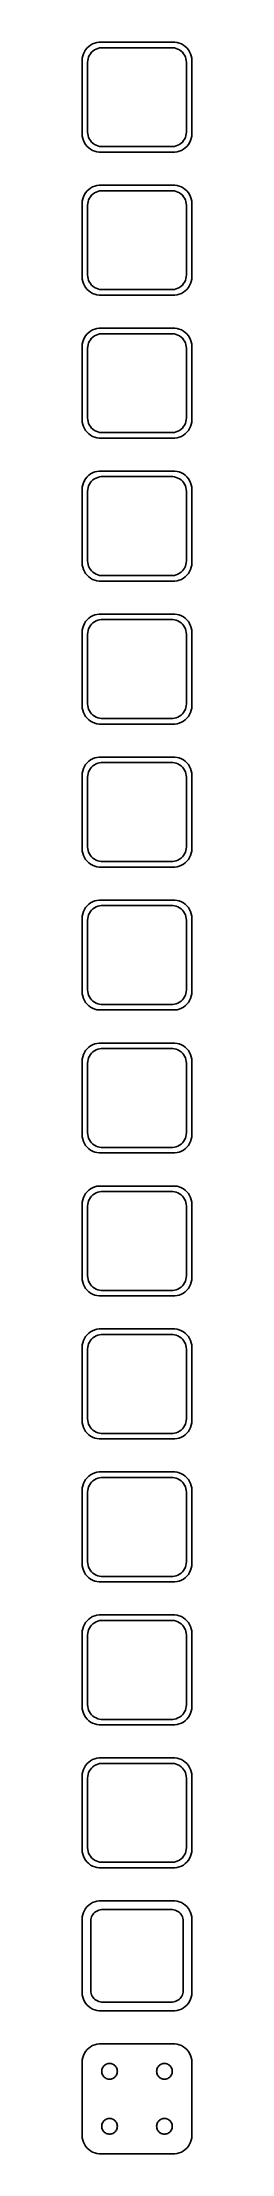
# Model space of a CAD drawing. Header units: metres. Extents: x -15 to 15, y 570 to 1146.
import ezdxf

# ---------------------------------------------------------------- set-up
doc = ezdxf.new("R2010")
doc.units = ezdxf.units.M

msp = doc.modelspace()

# ---------------------------------------------------------------- linework, layer by layer
for p, q in [((-14.9606, 1141.63), (-15, 1141)), ((-15, 1141), (-15, 1121)), ((-14.8429, 1142.24), (-14.9606, 1141.63)), ((-14.6489, 1142.84), (-14.8429, 1142.24)), ((-14.3815, 1143.41), (-14.6489, 1142.84)), ((-14.0451, 1143.94), (-14.3815, 1143.41)), ((-13.6448, 1144.42), (-14.0451, 1143.94)), ((-13.1871, 1144.85), (-13.6448, 1144.42)), ((-13.5, 1140.5), (-13.4684, 1141)), ((-13.5, 1121.5), (-13.5, 1140.5)), ((-13.4684, 1141), (-13.3743, 1141.49)), ((-13.3743, 1141.49), (-13.2191, 1141.97)), ((-13.2191, 1141.97), (-13.0052, 1142.43)), ((-12.6791, 1145.22), (-13.1871, 1144.85)), ((-13.0052, 1142.43), (-12.7361, 1142.85)), ((-12.7361, 1142.85), (-12.4159, 1143.24)), ((-12.1289, 1145.52), (-12.6791, 1145.22)), ((-12.4159, 1143.24), (-12.0497, 1143.58)), ((-11.5451, 1145.76), (-12.1289, 1145.52)), ((-12.0497, 1143.58), (-11.6433, 1143.88)), ((-11.6433, 1143.88), (-11.2031, 1144.12)), ((-10.9369, 1145.91), (-11.5451, 1145.76)), ((-11.2031, 1144.12), (-10.7361, 1144.3)), ((-10.3139, 1145.99), (-10.9369, 1145.91)), ((-10.7361, 1144.3), (-10.2495, 1144.43)), ((10.3139, 1145.99), (-10.3139, 1145.99)), ((-10.2495, 1144.43), (-9.75116, 1144.49)), ((-9.75116, 1144.49), (9.75116, 1144.49)), ((9.75116, 1144.49), (10.2495, 1144.43)), ((10.2495, 1144.43), (10.7361, 1144.3)), ((10.9369, 1145.91), (10.3139, 1145.99)), ((10.7361, 1144.3), (11.2031, 1144.12)), ((11.5451, 1145.76), (10.9369, 1145.91)), ((11.2031, 1144.12), (11.6433, 1143.88)), ((12.1289, 1145.52), (11.5451, 1145.76)), ((11.6433, 1143.88), (12.0497, 1143.58)), ((12.0497, 1143.58), (12.4159, 1143.24)), ((12.6791, 1145.22), (12.1289, 1145.52)), ((12.4159, 1143.24), (12.7361, 1142.85)), ((13.1871, 1144.85), (12.6791, 1145.22)), ((12.7361, 1142.85), (13.0052, 1142.43)), ((13.0052, 1142.43), (13.2191, 1141.97)), ((13.6448, 1144.42), (13.1871, 1144.85)), ((13.2191, 1141.97), (13.3743, 1141.49)), ((13.3743, 1141.49), (13.4684, 1141)), ((13.4684, 1141), (13.5, 1140.5)), ((13.5, 1140.5), (13.5, 1121.5)), ((14.0451, 1143.94), (13.6448, 1144.42)), ((14.3815, 1143.41), (14.0451, 1143.94)), ((14.6489, 1142.84), (14.3815, 1143.41)), ((14.8429, 1142.24), (14.6489, 1142.84)), ((14.9606, 1141.63), (14.8429, 1142.24)), ((15, 1141), (14.9606, 1141.63)), ((15, 1121), (15, 1141)), ((-15, 1121), (-14.9606, 1120.37)), ((-14.9606, 1120.37), (-14.8429, 1119.76)), ((-14.8429, 1119.76), (-14.6489, 1119.16)), ((-14.6489, 1119.16), (-14.3815, 1118.59)), ((-14.3815, 1118.59), (-14.0451, 1118.06)), ((-14.0451, 1118.06), (-13.6448, 1117.58)), ((-13.6448, 1117.58), (-13.1871, 1117.15)), ((-13.4684, 1121), (-13.5, 1121.5)), ((-13.3743, 1120.51), (-13.4684, 1121)), ((-13.2191, 1120.03), (-13.3743, 1120.51)), ((-13.0052, 1119.57), (-13.2191, 1120.03)), ((-12.7361, 1119.15), (-13.0052, 1119.57)), ((-12.4159, 1118.76), (-12.7361, 1119.15)), ((-12.0497, 1118.42), (-12.4159, 1118.76)), ((-11.6433, 1118.12), (-12.0497, 1118.42)), ((-11.2031, 1117.88), (-11.6433, 1118.12)), ((-10.7361, 1117.7), (-11.2031, 1117.88)), ((-10.2495, 1117.57), (-10.7361, 1117.7)), ((-9.75116, 1117.51), (-10.2495, 1117.57)), ((9.75116, 1117.51), (-9.75116, 1117.51)), ((10.2495, 1117.57), (9.75116, 1117.51)), ((10.7361, 1117.7), (10.2495, 1117.57)), ((11.2031, 1117.88), (10.7361, 1117.7)), ((11.6433, 1118.12), (11.2031, 1117.88)), ((12.0497, 1118.42), (11.6433, 1118.12)), ((12.4159, 1118.76), (12.0497, 1118.42)), ((12.7361, 1119.15), (12.4159, 1118.76)), ((13.0052, 1119.57), (12.7361, 1119.15)), ((13.2191, 1120.03), (13.0052, 1119.57)), ((13.1871, 1117.15), (13.6448, 1117.58)), ((13.3743, 1120.51), (13.2191, 1120.03)), ((13.4684, 1121), (13.3743, 1120.51)), ((13.5, 1121.5), (13.4684, 1121)), ((13.6448, 1117.58), (14.0451, 1118.06)), ((14.0451, 1118.06), (14.3815, 1118.59)), ((14.3815, 1118.59), (14.6489, 1119.16)), ((14.6489, 1119.16), (14.8429, 1119.76)), ((14.8429, 1119.76), (14.9606, 1120.37)), ((14.9606, 1120.37), (15, 1121)), ((-13.1871, 1117.15), (-12.6791, 1116.78)), ((-12.6791, 1116.78), (-12.1289, 1116.48)), ((-12.1289, 1116.48), (-11.5451, 1116.24)), ((-11.5451, 1116.24), (-10.9369, 1116.09)), ((-10.9369, 1116.09), (-10.3139, 1116.01)), ((-10.3139, 1116.01), (10.3139, 1116.01)), ((10.3139, 1116.01), (10.9369, 1116.09)), ((10.9369, 1116.09), (11.5451, 1116.24)), ((11.5451, 1116.24), (12.1289, 1116.48)), ((12.1289, 1116.48), (12.6791, 1116.78)), ((12.6791, 1116.78), (13.1871, 1117.15)), ((-12.6791, 1106.22), (-13.1871, 1105.85)), ((-12.1289, 1106.52), (-12.6791, 1106.22)), ((-11.5451, 1106.76), (-12.1289, 1106.52)), ((-10.9369, 1106.91), (-11.5451, 1106.76)), ((-10.3139, 1106.99), (-10.9369, 1106.91)), ((10.3139, 1106.99), (-10.3139, 1106.99)), ((10.9369, 1106.91), (10.3139, 1106.99)), ((11.5451, 1106.76), (10.9369, 1106.91)), ((12.1289, 1106.52), (11.5451, 1106.76)), ((12.6791, 1106.22), (12.1289, 1106.52)), ((13.1871, 1105.85), (12.6791, 1106.22)), ((-14.9606, 1102.63), (-15, 1102)), ((-15, 1102), (-15, 1082)), ((-14.8429, 1103.24), (-14.9606, 1102.63)), ((-14.6489, 1103.84), (-14.8429, 1103.24)), ((-14.3815, 1104.41), (-14.6489, 1103.84)), ((-14.0451, 1104.94), (-14.3815, 1104.41)), ((-13.6448, 1105.42), (-14.0451, 1104.94)), ((-13.1871, 1105.85), (-13.6448, 1105.42)), ((-13.5, 1101.5), (-13.4684, 1102)), ((-13.5, 1082.5), (-13.5, 1101.5)), ((-13.4684, 1102), (-13.3743, 1102.49)), ((-13.3743, 1102.49), (-13.2191, 1102.97)), ((-13.2191, 1102.97), (-13.0052, 1103.43)), ((-13.0052, 1103.43), (-12.7361, 1103.85)), ((-12.7361, 1103.85), (-12.4159, 1104.24)), ((-12.4159, 1104.24), (-12.0497, 1104.58)), ((-12.0497, 1104.58), (-11.6433, 1104.88)), ((-11.6433, 1104.88), (-11.2031, 1105.12)), ((-11.2031, 1105.12), (-10.7361, 1105.3)), ((-10.7361, 1105.3), (-10.2495, 1105.43)), ((-10.2495, 1105.43), (-9.75116, 1105.49)), ((-9.75116, 1105.49), (9.75116, 1105.49)), ((9.75116, 1105.49), (10.2495, 1105.43)), ((10.2495, 1105.43), (10.7361, 1105.3)), ((10.7361, 1105.3), (11.2031, 1105.12)), ((11.2031, 1105.12), (11.6433, 1104.88)), ((11.6433, 1104.88), (12.0497, 1104.58)), ((12.0497, 1104.58), (12.4159, 1104.24)), ((12.4159, 1104.24), (12.7361, 1103.85)), ((12.7361, 1103.85), (13.0052, 1103.43)), ((13.0052, 1103.43), (13.2191, 1102.97)), ((13.6448, 1105.42), (13.1871, 1105.85)), ((13.2191, 1102.97), (13.3743, 1102.49)), ((13.3743, 1102.49), (13.4684, 1102)), ((13.4684, 1102), (13.5, 1101.5)), ((13.5, 1101.5), (13.5, 1082.5)), ((14.0451, 1104.94), (13.6448, 1105.42)), ((14.3815, 1104.41), (14.0451, 1104.94)), ((14.6489, 1103.84), (14.3815, 1104.41)), ((14.8429, 1103.24), (14.6489, 1103.84)), ((14.9606, 1102.63), (14.8429, 1103.24)), ((15, 1102), (14.9606, 1102.63)), ((15, 1082), (15, 1102)), ((-15, 1082), (-14.9606, 1081.37)), ((-14.9606, 1081.37), (-14.8429, 1080.76)), ((-14.8429, 1080.76), (-14.6489, 1080.16)), ((-14.6489, 1080.16), (-14.3815, 1079.59)), ((-14.3815, 1079.59), (-14.0451, 1079.06)), ((-14.0451, 1079.06), (-13.6448, 1078.58)), ((-13.6448, 1078.58), (-13.1871, 1078.15)), ((-13.4684, 1082), (-13.5, 1082.5)), ((-13.3743, 1081.51), (-13.4684, 1082)), ((-13.2191, 1081.03), (-13.3743, 1081.51)), ((-13.0052, 1080.57), (-13.2191, 1081.03)), ((-13.1871, 1078.15), (-12.6791, 1077.78)), ((-12.7361, 1080.15), (-13.0052, 1080.57)), ((-12.4159, 1079.76), (-12.7361, 1080.15)), ((-12.6791, 1077.78), (-12.1289, 1077.48)), ((-12.0497, 1079.42), (-12.4159, 1079.76)), ((-12.1289, 1077.48), (-11.5451, 1077.24)), ((-11.6433, 1079.12), (-12.0497, 1079.42)), ((-11.2031, 1078.88), (-11.6433, 1079.12)), ((-11.5451, 1077.24), (-10.9369, 1077.09)), ((-10.7361, 1078.7), (-11.2031, 1078.88)), ((-10.9369, 1077.09), (-10.3139, 1077.01)), ((-10.2495, 1078.57), (-10.7361, 1078.7)), ((-9.75116, 1078.51), (-10.2495, 1078.57)), ((9.75116, 1078.51), (-9.75116, 1078.51)), ((10.2495, 1078.57), (9.75116, 1078.51)), ((10.7361, 1078.7), (10.2495, 1078.57)), ((10.3139, 1077.01), (10.9369, 1077.09)), ((11.2031, 1078.88), (10.7361, 1078.7)), ((10.9369, 1077.09), (11.5451, 1077.24)), ((11.6433, 1079.12), (11.2031, 1078.88)), ((11.5451, 1077.24), (12.1289, 1077.48)), ((12.0497, 1079.42), (11.6433, 1079.12)), ((12.4159, 1079.76), (12.0497, 1079.42)), ((12.1289, 1077.48), (12.6791, 1077.78)), ((12.7361, 1080.15), (12.4159, 1079.76)), ((12.6791, 1077.78), (13.1871, 1078.15)), ((13.0052, 1080.57), (12.7361, 1080.15)), ((13.2191, 1081.03), (13.0052, 1080.57)), ((13.1871, 1078.15), (13.6448, 1078.58)), ((13.3743, 1081.51), (13.2191, 1081.03)), ((13.4684, 1082), (13.3743, 1081.51)), ((13.5, 1082.5), (13.4684, 1082)), ((13.6448, 1078.58), (14.0451, 1079.06)), ((14.0451, 1079.06), (14.3815, 1079.59)), ((14.3815, 1079.59), (14.6489, 1080.16)), ((14.6489, 1080.16), (14.8429, 1080.76)), ((14.8429, 1080.76), (14.9606, 1081.37)), ((14.9606, 1081.37), (15, 1082)), ((-10.3139, 1077.01), (10.3139, 1077.01)), ((-14.0451, 1065.94), (-14.3815, 1065.41)), ((-13.6448, 1066.42), (-14.0451, 1065.94)), ((-13.1871, 1066.85), (-13.6448, 1066.42)), ((-12.6791, 1067.22), (-13.1871, 1066.85)), ((-12.1289, 1067.52), (-12.6791, 1067.22)), ((-12.4159, 1065.24), (-12.0497, 1065.58)), ((-11.5451, 1067.76), (-12.1289, 1067.52)), ((-12.0497, 1065.58), (-11.6433, 1065.88)), ((-11.6433, 1065.88), (-11.2031, 1066.12)), ((-10.9369, 1067.91), (-11.5451, 1067.76)), ((-11.2031, 1066.12), (-10.7361, 1066.3)), ((-10.3139, 1067.99), (-10.9369, 1067.91)), ((-10.7361, 1066.3), (-10.2495, 1066.43)), ((10.3139, 1067.99), (-10.3139, 1067.99)), ((-10.2495, 1066.43), (-9.75116, 1066.49)), ((-9.75116, 1066.49), (9.75116, 1066.49)), ((9.75116, 1066.49), (10.2495, 1066.43)), ((10.2495, 1066.43), (10.7361, 1066.3)), ((10.9369, 1067.91), (10.3139, 1067.99)), ((10.7361, 1066.3), (11.2031, 1066.12)), ((11.5451, 1067.76), (10.9369, 1067.91)), ((11.2031, 1066.12), (11.6433, 1065.88)), ((12.1289, 1067.52), (11.5451, 1067.76)), ((11.6433, 1065.88), (12.0497, 1065.58)), ((12.0497, 1065.58), (12.4159, 1065.24)), ((12.6791, 1067.22), (12.1289, 1067.52)), ((13.1871, 1066.85), (12.6791, 1067.22)), ((13.6448, 1066.42), (13.1871, 1066.85)), ((14.0451, 1065.94), (13.6448, 1066.42)), ((14.3815, 1065.41), (14.0451, 1065.94)), ((-14.9606, 1063.63), (-15, 1063)), ((-15, 1063), (-15, 1043)), ((-14.8429, 1064.24), (-14.9606, 1063.63)), ((-14.6489, 1064.84), (-14.8429, 1064.24)), ((-14.3815, 1065.41), (-14.6489, 1064.84)), ((-13.5, 1062.5), (-13.4684, 1063)), ((-13.5, 1043.5), (-13.5, 1062.5)), ((-13.4684, 1063), (-13.3743, 1063.49)), ((-13.3743, 1063.49), (-13.2191, 1063.97)), ((-13.2191, 1063.97), (-13.0052, 1064.43)), ((-13.0052, 1064.43), (-12.7361, 1064.85)), ((-12.7361, 1064.85), (-12.4159, 1065.24)), ((12.4159, 1065.24), (12.7361, 1064.85)), ((12.7361, 1064.85), (13.0052, 1064.43)), ((13.0052, 1064.43), (13.2191, 1063.97)), ((13.2191, 1063.97), (13.3743, 1063.49)), ((13.3743, 1063.49), (13.4684, 1063)), ((13.4684, 1063), (13.5, 1062.5)), ((13.5, 1062.5), (13.5, 1043.5)), ((14.6489, 1064.84), (14.3815, 1065.41)), ((14.8429, 1064.24), (14.6489, 1064.84)), ((14.9606, 1063.63), (14.8429, 1064.24)), ((15, 1063), (14.9606, 1063.63)), ((15, 1043), (15, 1063)), ((-15, 1043), (-14.9606, 1042.37)), ((-13.4684, 1043), (-13.5, 1043.5)), ((-13.3743, 1042.51), (-13.4684, 1043)), ((13.4684, 1043), (13.3743, 1042.51)), ((13.5, 1043.5), (13.4684, 1043)), ((14.9606, 1042.37), (15, 1043)), ((-14.9606, 1042.37), (-14.8429, 1041.76)), ((-14.8429, 1041.76), (-14.6489, 1041.16)), ((-14.6489, 1041.16), (-14.3815, 1040.59)), ((-14.3815, 1040.59), (-14.0451, 1040.06)), ((-14.0451, 1040.06), (-13.6448, 1039.58)), ((-13.6448, 1039.58), (-13.1871, 1039.15)), ((-13.2191, 1042.03), (-13.3743, 1042.51)), ((-13.0052, 1041.57), (-13.2191, 1042.03)), ((-13.1871, 1039.15), (-12.6791, 1038.78)), ((-12.7361, 1041.15), (-13.0052, 1041.57)), ((-12.4159, 1040.76), (-12.7361, 1041.15)), ((-12.6791, 1038.78), (-12.1289, 1038.48)), ((-12.0497, 1040.42), (-12.4159, 1040.76)), ((-12.1289, 1038.48), (-11.5451, 1038.24)), ((-11.6433, 1040.12), (-12.0497, 1040.42)), ((-11.2031, 1039.88), (-11.6433, 1040.12)), ((-11.5451, 1038.24), (-10.9369, 1038.09)), ((-10.7361, 1039.7), (-11.2031, 1039.88)), ((-10.9369, 1038.09), (-10.3139, 1038.01)), ((-10.2495, 1039.57), (-10.7361, 1039.7)), ((-10.3139, 1038.01), (10.3139, 1038.01)), ((-9.75116, 1039.51), (-10.2495, 1039.57)), ((9.75116, 1039.51), (-9.75116, 1039.51)), ((10.2495, 1039.57), (9.75116, 1039.51)), ((10.7361, 1039.7), (10.2495, 1039.57)), ((10.3139, 1038.01), (10.9369, 1038.09)), ((11.2031, 1039.88), (10.7361, 1039.7)), ((10.9369, 1038.09), (11.5451, 1038.24)), ((11.6433, 1040.12), (11.2031, 1039.88)), ((11.5451, 1038.24), (12.1289, 1038.48)), ((12.0497, 1040.42), (11.6433, 1040.12)), ((12.4159, 1040.76), (12.0497, 1040.42)), ((12.1289, 1038.48), (12.6791, 1038.78)), ((12.7361, 1041.15), (12.4159, 1040.76)), ((12.6791, 1038.78), (13.1871, 1039.15)), ((13.0052, 1041.57), (12.7361, 1041.15)), ((13.2191, 1042.03), (13.0052, 1041.57)), ((13.1871, 1039.15), (13.6448, 1039.58)), ((13.3743, 1042.51), (13.2191, 1042.03)), ((13.6448, 1039.58), (14.0451, 1040.06)), ((14.0451, 1040.06), (14.3815, 1040.59)), ((14.3815, 1040.59), (14.6489, 1041.16)), ((14.6489, 1041.16), (14.8429, 1041.76)), ((14.8429, 1041.76), (14.9606, 1042.37)), ((-14.6489, 1025.84), (-14.8429, 1025.24)), ((-14.3815, 1026.41), (-14.6489, 1025.84)), ((-14.0451, 1026.94), (-14.3815, 1026.41)), ((-13.6448, 1027.42), (-14.0451, 1026.94)), ((-13.1871, 1027.85), (-13.6448, 1027.42)), ((-13.2191, 1024.97), (-13.0052, 1025.43)), ((-12.6791, 1028.22), (-13.1871, 1027.85)), ((-13.0052, 1025.43), (-12.7361, 1025.85)), ((-12.7361, 1025.85), (-12.4159, 1026.24)), ((-12.1289, 1028.52), (-12.6791, 1028.22)), ((-12.4159, 1026.24), (-12.0497, 1026.58)), ((-11.5451, 1028.76), (-12.1289, 1028.52)), ((-12.0497, 1026.58), (-11.6433, 1026.88)), ((-11.6433, 1026.88), (-11.2031, 1027.12)), ((-10.9369, 1028.91), (-11.5451, 1028.76)), ((-11.2031, 1027.12), (-10.7361, 1027.3)), ((-10.3139, 1028.99), (-10.9369, 1028.91)), ((-10.7361, 1027.3), (-10.2495, 1027.43)), ((10.3139, 1028.99), (-10.3139, 1028.99)), ((-10.2495, 1027.43), (-9.75116, 1027.49)), ((-9.75116, 1027.49), (9.75116, 1027.49)), ((9.75116, 1027.49), (10.2495, 1027.43)), ((10.2495, 1027.43), (10.7361, 1027.3)), ((10.9369, 1028.91), (10.3139, 1028.99)), ((10.7361, 1027.3), (11.2031, 1027.12)), ((11.5451, 1028.76), (10.9369, 1028.91)), ((11.2031, 1027.12), (11.6433, 1026.88)), ((12.1289, 1028.52), (11.5451, 1028.76)), ((11.6433, 1026.88), (12.0497, 1026.58)), ((12.0497, 1026.58), (12.4159, 1026.24)), ((12.6791, 1028.22), (12.1289, 1028.52)), ((12.4159, 1026.24), (12.7361, 1025.85)), ((13.1871, 1027.85), (12.6791, 1028.22)), ((12.7361, 1025.85), (13.0052, 1025.43)), ((13.0052, 1025.43), (13.2191, 1024.97)), ((13.6448, 1027.42), (13.1871, 1027.85)), ((14.0451, 1026.94), (13.6448, 1027.42)), ((14.3815, 1026.41), (14.0451, 1026.94)), ((14.6489, 1025.84), (14.3815, 1026.41)), ((14.8429, 1025.24), (14.6489, 1025.84)), ((-14.9606, 1024.63), (-15, 1024)), ((-15, 1024), (-15, 1004)), ((-14.8429, 1025.24), (-14.9606, 1024.63)), ((-13.5, 1023.5), (-13.4684, 1024)), ((-13.5, 1004.5), (-13.5, 1023.5)), ((-13.4684, 1024), (-13.3743, 1024.49)), ((-13.3743, 1024.49), (-13.2191, 1024.97)), ((13.2191, 1024.97), (13.3743, 1024.49)), ((13.3743, 1024.49), (13.4684, 1024)), ((13.4684, 1024), (13.5, 1023.5)), ((13.5, 1023.5), (13.5, 1004.5)), ((14.9606, 1024.63), (14.8429, 1025.24)), ((15, 1024), (14.9606, 1024.63)), ((15, 1004), (15, 1024)), ((-15, 1004), (-14.9606, 1003.37)), ((-14.9606, 1003.37), (-14.8429, 1002.76)), ((-14.8429, 1002.76), (-14.6489, 1002.16)), ((-13.4684, 1004), (-13.5, 1004.5)), ((-13.3743, 1003.51), (-13.4684, 1004)), ((-13.2191, 1003.03), (-13.3743, 1003.51)), ((-13.0052, 1002.57), (-13.2191, 1003.03)), ((-12.7361, 1002.15), (-13.0052, 1002.57)), ((13.0052, 1002.57), (12.7361, 1002.15)), ((13.2191, 1003.03), (13.0052, 1002.57)), ((13.3743, 1003.51), (13.2191, 1003.03)), ((13.4684, 1004), (13.3743, 1003.51)), ((13.5, 1004.5), (13.4684, 1004)), ((14.6489, 1002.16), (14.8429, 1002.76)), ((14.8429, 1002.76), (14.9606, 1003.37)), ((14.9606, 1003.37), (15, 1004)), ((-14.6489, 1002.16), (-14.3815, 1001.59)), ((-14.3815, 1001.59), (-14.0451, 1001.06)), ((-14.0451, 1001.06), (-13.6448, 1000.58)), ((-13.6448, 1000.58), (-13.1871, 1000.15)), ((-13.1871, 1000.15), (-12.6791, 999.778)), ((-12.4159, 1001.76), (-12.7361, 1002.15)), ((-12.6791, 999.778), (-12.1289, 999.476)), ((-12.0497, 1001.42), (-12.4159, 1001.76)), ((-12.1289, 999.476), (-11.5451, 999.245)), ((-11.6433, 1001.12), (-12.0497, 1001.42)), ((-11.2031, 1000.88), (-11.6433, 1001.12)), ((-11.5451, 999.245), (-10.9369, 999.089)), ((-10.7361, 1000.7), (-11.2031, 1000.88)), ((-10.9369, 999.089), (-10.3139, 999.01)), ((-10.2495, 1000.57), (-10.7361, 1000.7)), ((-10.3139, 999.01), (10.3139, 999.01)), ((-9.75116, 1000.51), (-10.2495, 1000.57)), ((9.75116, 1000.51), (-9.75116, 1000.51)), ((10.2495, 1000.57), (9.75116, 1000.51)), ((10.7361, 1000.7), (10.2495, 1000.57)), ((10.3139, 999.01), (10.9369, 999.089)), ((11.2031, 1000.88), (10.7361, 1000.7)), ((10.9369, 999.089), (11.5451, 999.245)), ((11.6433, 1001.12), (11.2031, 1000.88)), ((11.5451, 999.245), (12.1289, 999.476)), ((12.0497, 1001.42), (11.6433, 1001.12)), ((12.4159, 1001.76), (12.0497, 1001.42)), ((12.1289, 999.476), (12.6791, 999.778)), ((12.7361, 1002.15), (12.4159, 1001.76)), ((12.6791, 999.778), (13.1871, 1000.15)), ((13.1871, 1000.15), (13.6448, 1000.58)), ((13.6448, 1000.58), (14.0451, 1001.06)), ((14.0451, 1001.06), (14.3815, 1001.59)), ((14.3815, 1001.59), (14.6489, 1002.16)), ((-14.9606, 985.627), (-15, 985)), ((-15, 985), (-15, 965)), ((-14.8429, 986.243), (-14.9606, 985.627)), ((-14.6489, 986.841), (-14.8429, 986.243)), ((-14.3815, 987.409), (-14.6489, 986.841)), ((-14.0451, 987.939), (-14.3815, 987.409)), ((-13.6448, 988.423), (-14.0451, 987.939)), ((-13.1871, 988.853), (-13.6448, 988.423)), ((-13.5, 984.5), (-13.4684, 985.001)), ((-13.4684, 985.001), (-13.3743, 985.495)), ((-13.3743, 985.495), (-13.2191, 985.972)), ((-13.2191, 985.972), (-13.0052, 986.427)), ((-12.6791, 989.222), (-13.1871, 988.853)), ((-13.0052, 986.427), (-12.7361, 986.851)), ((-12.7361, 986.851), (-12.4159, 987.238)), ((-12.1289, 989.524), (-12.6791, 989.222)), ((-12.4159, 987.238), (-12.0497, 987.582)), ((-11.5451, 989.755), (-12.1289, 989.524)), ((-12.0497, 987.582), (-11.6433, 987.877)), ((-11.6433, 987.877), (-11.2031, 988.119)), ((-10.9369, 989.911), (-11.5451, 989.755)), ((-11.2031, 988.119), (-10.7361, 988.304)), ((-10.3139, 989.99), (-10.9369, 989.911)), ((-10.7361, 988.304), (-10.2495, 988.429)), ((10.3139, 989.99), (-10.3139, 989.99)), ((-10.2495, 988.429), (-9.75116, 988.492)), ((-9.75116, 988.492), (9.75116, 988.492)), ((9.75116, 988.492), (10.2495, 988.429)), ((10.2495, 988.429), (10.7361, 988.304)), ((10.9369, 989.911), (10.3139, 989.99)), ((10.7361, 988.304), (11.2031, 988.119)), ((11.5451, 989.755), (10.9369, 989.911)), ((11.2031, 988.119), (11.6433, 987.877)), ((12.1289, 989.524), (11.5451, 989.755)), ((11.6433, 987.877), (12.0497, 987.582)), ((12.0497, 987.582), (12.4159, 987.238)), ((12.6791, 989.222), (12.1289, 989.524)), ((12.4159, 987.238), (12.7361, 986.851)), ((13.1871, 988.853), (12.6791, 989.222)), ((12.7361, 986.851), (13.0052, 986.427)), ((13.0052, 986.427), (13.2191, 985.972)), ((13.6448, 988.423), (13.1871, 988.853)), ((13.2191, 985.972), (13.3743, 985.495)), ((13.3743, 985.495), (13.4684, 985.001)), ((13.4684, 985.001), (13.5, 984.5)), ((14.0451, 987.939), (13.6448, 988.423)), ((14.3815, 987.409), (14.0451, 987.939)), ((14.6489, 986.841), (14.3815, 987.409)), ((14.8429, 986.243), (14.6489, 986.841)), ((14.9606, 985.627), (14.8429, 986.243)), ((15, 985), (14.9606, 985.627)), ((15, 965), (15, 985)), ((-13.5, 965.5), (-13.5, 984.5)), ((13.5, 984.5), (13.5, 965.5)), ((-15, 965), (-14.9606, 964.373)), ((-14.9606, 964.373), (-14.8429, 963.757)), ((-14.8429, 963.757), (-14.6489, 963.159)), ((-14.6489, 963.159), (-14.3815, 962.591)), ((-14.3815, 962.591), (-14.0451, 962.061)), ((-14.0451, 962.061), (-13.6448, 961.577)), ((-13.4684, 964.999), (-13.5, 965.5)), ((-13.3743, 964.505), (-13.4684, 964.999)), ((-13.2191, 964.028), (-13.3743, 964.505)), ((-13.0052, 963.573), (-13.2191, 964.028)), ((-12.7361, 963.149), (-13.0052, 963.573)), ((-12.4159, 962.762), (-12.7361, 963.149)), ((-12.0497, 962.418), (-12.4159, 962.762)), ((-11.6433, 962.123), (-12.0497, 962.418)), ((-11.2031, 961.881), (-11.6433, 962.123)), ((11.6433, 962.123), (11.2031, 961.881)), ((12.0497, 962.418), (11.6433, 962.123)), ((12.4159, 962.762), (12.0497, 962.418)), ((12.7361, 963.149), (12.4159, 962.762)), ((13.0052, 963.573), (12.7361, 963.149)), ((13.2191, 964.028), (13.0052, 963.573)), ((13.3743, 964.505), (13.2191, 964.028)), ((13.4684, 964.999), (13.3743, 964.505)), ((13.5, 965.5), (13.4684, 964.999)), ((13.6448, 961.577), (14.0451, 962.061)), ((14.0451, 962.061), (14.3815, 962.591)), ((14.3815, 962.591), (14.6489, 963.159)), ((14.6489, 963.159), (14.8429, 963.757)), ((14.8429, 963.757), (14.9606, 964.373)), ((14.9606, 964.373), (15, 965)), ((-13.6448, 961.577), (-13.1871, 961.147)), ((-13.1871, 961.147), (-12.6791, 960.778)), ((-12.6791, 960.778), (-12.1289, 960.476)), ((-12.1289, 960.476), (-11.5451, 960.245)), ((-11.5451, 960.245), (-10.9369, 960.089)), ((-10.7361, 961.696), (-11.2031, 961.881)), ((-10.9369, 960.089), (-10.3139, 960.01)), ((-10.2495, 961.571), (-10.7361, 961.696)), ((-10.3139, 960.01), (10.3139, 960.01)), ((-9.75116, 961.508), (-10.2495, 961.571)), ((9.75116, 961.508), (-9.75116, 961.508)), ((10.2495, 961.571), (9.75116, 961.508)), ((10.7361, 961.696), (10.2495, 961.571)), ((10.3139, 960.01), (10.9369, 960.089)), ((11.2031, 961.881), (10.7361, 961.696)), ((10.9369, 960.089), (11.5451, 960.245)), ((11.5451, 960.245), (12.1289, 960.476)), ((12.1289, 960.476), (12.6791, 960.778)), ((12.6791, 960.778), (13.1871, 961.147)), ((13.1871, 961.147), (13.6448, 961.577)), ((-12.1289, 950.524), (-12.6791, 950.222)), ((-11.5451, 950.755), (-12.1289, 950.524)), ((-10.9369, 950.911), (-11.5451, 950.755)), ((-10.3139, 950.99), (-10.9369, 950.911)), ((10.3139, 950.99), (-10.3139, 950.99)), ((10.9369, 950.911), (10.3139, 950.99)), ((11.5451, 950.755), (10.9369, 950.911)), ((12.1289, 950.524), (11.5451, 950.755)), ((12.6791, 950.222), (12.1289, 950.524)), ((-14.9606, 946.627), (-15, 946)), ((-15, 946), (-15, 926)), ((-14.8429, 947.243), (-14.9606, 946.627)), ((-14.6489, 947.841), (-14.8429, 947.243)), ((-14.3815, 948.409), (-14.6489, 947.841)), ((-14.0451, 948.939), (-14.3815, 948.409)), ((-13.6448, 949.423), (-14.0451, 948.939)), ((-13.1871, 949.853), (-13.6448, 949.423)), ((-13.5, 945.5), (-13.4684, 946.001)), ((-13.5, 926.5), (-13.5, 945.5)), ((-13.4684, 946.001), (-13.3743, 946.495)), ((-13.3743, 946.495), (-13.2191, 946.972)), ((-13.2191, 946.972), (-13.0052, 947.427)), ((-12.6791, 950.222), (-13.1871, 949.853)), ((-13.0052, 947.427), (-12.7361, 947.851)), ((-12.7361, 947.851), (-12.4159, 948.238)), ((-12.4159, 948.238), (-12.0497, 948.582)), ((-12.0497, 948.582), (-11.6433, 948.877)), ((-11.6433, 948.877), (-11.2031, 949.119)), ((-11.2031, 949.119), (-10.7361, 949.304)), ((-10.7361, 949.304), (-10.2495, 949.429)), ((-10.2495, 949.429), (-9.75116, 949.492)), ((-9.75116, 949.492), (9.75116, 949.492)), ((9.75116, 949.492), (10.2495, 949.429)), ((10.2495, 949.429), (10.7361, 949.304)), ((10.7361, 949.304), (11.2031, 949.119)), ((11.2031, 949.119), (11.6433, 948.877)), ((11.6433, 948.877), (12.0497, 948.582)), ((12.0497, 948.582), (12.4159, 948.238)), ((12.4159, 948.238), (12.7361, 947.851)), ((13.1871, 949.853), (12.6791, 950.222)), ((12.7361, 947.851), (13.0052, 947.427)), ((13.0052, 947.427), (13.2191, 946.972)), ((13.6448, 949.423), (13.1871, 949.853)), ((13.2191, 946.972), (13.3743, 946.495)), ((13.3743, 946.495), (13.4684, 946.001)), ((13.4684, 946.001), (13.5, 945.5)), ((13.5, 945.5), (13.5, 926.5)), ((14.0451, 948.939), (13.6448, 949.423)), ((14.3815, 948.409), (14.0451, 948.939)), ((14.6489, 947.841), (14.3815, 948.409)), ((14.8429, 947.243), (14.6489, 947.841)), ((14.9606, 946.627), (14.8429, 947.243)), ((15, 946), (14.9606, 946.627)), ((15, 926), (15, 946)), ((-15, 926), (-14.9606, 925.373)), ((-14.9606, 925.373), (-14.8429, 924.757)), ((-14.8429, 924.757), (-14.6489, 924.159)), ((-14.6489, 924.159), (-14.3815, 923.591)), ((-14.3815, 923.591), (-14.0451, 923.061)), ((-14.0451, 923.061), (-13.6448, 922.577)), ((-13.6448, 922.577), (-13.1871, 922.147)), ((-13.4684, 925.999), (-13.5, 926.5)), ((-13.3743, 925.505), (-13.4684, 925.999)), ((-13.2191, 925.028), (-13.3743, 925.505)), ((-13.0052, 924.573), (-13.2191, 925.028)), ((-13.1871, 922.147), (-12.6791, 921.778)), ((-12.7361, 924.149), (-13.0052, 924.573)), ((-12.4159, 923.762), (-12.7361, 924.149)), ((-12.6791, 921.778), (-12.1289, 921.476)), ((-12.0497, 923.418), (-12.4159, 923.762)), ((-11.6433, 923.123), (-12.0497, 923.418)), ((-11.2031, 922.881), (-11.6433, 923.123)), ((-10.7361, 922.696), (-11.2031, 922.881)), ((-10.2495, 922.571), (-10.7361, 922.696)), ((-9.75116, 922.508), (-10.2495, 922.571)), ((9.75116, 922.508), (-9.75116, 922.508)), ((10.2495, 922.571), (9.75116, 922.508)), ((10.7361, 922.696), (10.2495, 922.571)), ((11.2031, 922.881), (10.7361, 922.696)), ((11.6433, 923.123), (11.2031, 922.881)), ((12.0497, 923.418), (11.6433, 923.123)), ((12.4159, 923.762), (12.0497, 923.418)), ((12.1289, 921.476), (12.6791, 921.778)), ((12.7361, 924.149), (12.4159, 923.762)), ((12.6791, 921.778), (13.1871, 922.147)), ((13.0052, 924.573), (12.7361, 924.149)), ((13.2191, 925.028), (13.0052, 924.573)), ((13.1871, 922.147), (13.6448, 922.577)), ((13.3743, 925.505), (13.2191, 925.028)), ((13.4684, 925.999), (13.3743, 925.505)), ((13.5, 926.5), (13.4684, 925.999)), ((13.6448, 922.577), (14.0451, 923.061)), ((14.0451, 923.061), (14.3815, 923.591)), ((14.3815, 923.591), (14.6489, 924.159)), ((14.6489, 924.159), (14.8429, 924.757)), ((14.8429, 924.757), (14.9606, 925.373)), ((14.9606, 925.373), (15, 926)), ((-12.1289, 921.476), (-11.5451, 921.245)), ((-11.5451, 921.245), (-10.9369, 921.089)), ((-10.9369, 921.089), (-10.3139, 921.01)), ((-10.3139, 921.01), (10.3139, 921.01)), ((10.3139, 921.01), (10.9369, 921.089)), ((10.9369, 921.089), (11.5451, 921.245)), ((11.5451, 921.245), (12.1289, 921.476)), ((-13.6448, 910.423), (-14.0451, 909.939)), ((-13.1871, 910.853), (-13.6448, 910.423)), ((-12.6791, 911.222), (-13.1871, 910.853)), ((-12.1289, 911.524), (-12.6791, 911.222)), ((-11.5451, 911.755), (-12.1289, 911.524)), ((-11.6433, 909.877), (-11.2031, 910.119)), ((-10.9369, 911.911), (-11.5451, 911.755)), ((-11.2031, 910.119), (-10.7361, 910.304)), ((-10.3139, 911.99), (-10.9369, 911.911)), ((-10.7361, 910.304), (-10.2495, 910.429)), ((10.3139, 911.99), (-10.3139, 911.99)), ((-10.2495, 910.429), (-9.75116, 910.492)), ((-9.75116, 910.492), (9.75116, 910.492)), ((9.75116, 910.492), (10.2495, 910.429)), ((10.2495, 910.429), (10.7361, 910.304)), ((10.9369, 911.911), (10.3139, 911.99)), ((10.7361, 910.304), (11.2031, 910.119)), ((11.5451, 911.755), (10.9369, 911.911)), ((11.2031, 910.119), (11.6433, 909.877)), ((12.1289, 911.524), (11.5451, 911.755)), ((12.6791, 911.222), (12.1289, 911.524)), ((13.1871, 910.853), (12.6791, 911.222)), ((13.6448, 910.423), (13.1871, 910.853)), ((14.0451, 909.939), (13.6448, 910.423)), ((-14.9606, 907.627), (-15, 907)), ((-15, 907), (-15, 887)), ((-14.8429, 908.243), (-14.9606, 907.627)), ((-14.6489, 908.841), (-14.8429, 908.243)), ((-14.3815, 909.409), (-14.6489, 908.841)), ((-14.0451, 909.939), (-14.3815, 909.409)), ((-13.5, 906.5), (-13.4684, 907.001)), ((-13.5, 887.5), (-13.5, 906.5)), ((-13.4684, 907.001), (-13.3743, 907.495)), ((-13.3743, 907.495), (-13.2191, 907.972)), ((-13.2191, 907.972), (-13.0052, 908.427)), ((-13.0052, 908.427), (-12.7361, 908.851)), ((-12.7361, 908.851), (-12.4159, 909.238)), ((-12.4159, 909.238), (-12.0497, 909.582)), ((-12.0497, 909.582), (-11.6433, 909.877)), ((11.6433, 909.877), (12.0497, 909.582)), ((12.0497, 909.582), (12.4159, 909.238)), ((12.4159, 909.238), (12.7361, 908.851)), ((12.7361, 908.851), (13.0052, 908.427)), ((13.0052, 908.427), (13.2191, 907.972)), ((13.2191, 907.972), (13.3743, 907.495)), ((13.3743, 907.495), (13.4684, 907.001)), ((13.4684, 907.001), (13.5, 906.5)), ((13.5, 906.5), (13.5, 887.5)), ((14.3815, 909.409), (14.0451, 909.939)), ((14.6489, 908.841), (14.3815, 909.409)), ((14.8429, 908.243), (14.6489, 908.841)), ((14.9606, 907.627), (14.8429, 908.243)), ((15, 907), (14.9606, 907.627)), ((15, 887), (15, 907)), ((-13.4684, 886.999), (-13.5, 887.5)), ((13.5, 887.5), (13.4684, 886.999)), ((-15, 887), (-14.9606, 886.373)), ((-14.9606, 886.373), (-14.8429, 885.757)), ((-14.8429, 885.757), (-14.6489, 885.159)), ((-14.6489, 885.159), (-14.3815, 884.591)), ((-14.3815, 884.591), (-14.0451, 884.061)), ((-14.0451, 884.061), (-13.6448, 883.577)), ((-13.6448, 883.577), (-13.1871, 883.147)), ((-13.3743, 886.505), (-13.4684, 886.999)), ((-13.2191, 886.028), (-13.3743, 886.505)), ((-13.0052, 885.573), (-13.2191, 886.028)), ((-13.1871, 883.147), (-12.6791, 882.778)), ((-12.7361, 885.149), (-13.0052, 885.573)), ((-12.4159, 884.762), (-12.7361, 885.149)), ((-12.6791, 882.778), (-12.1289, 882.476)), ((-12.0497, 884.418), (-12.4159, 884.762)), ((-12.1289, 882.476), (-11.5451, 882.245)), ((-11.6433, 884.123), (-12.0497, 884.418)), ((-11.2031, 883.881), (-11.6433, 884.123)), ((-11.5451, 882.245), (-10.9369, 882.089)), ((-10.7361, 883.696), (-11.2031, 883.881)), ((-10.9369, 882.089), (-10.3139, 882.01)), ((-10.2495, 883.571), (-10.7361, 883.696)), ((-10.3139, 882.01), (10.3139, 882.01)), ((-9.75116, 883.508), (-10.2495, 883.571)), ((9.75116, 883.508), (-9.75116, 883.508)), ((10.2495, 883.571), (9.75116, 883.508)), ((10.7361, 883.696), (10.2495, 883.571)), ((10.3139, 882.01), (10.9369, 882.089)), ((11.2031, 883.881), (10.7361, 883.696)), ((10.9369, 882.089), (11.5451, 882.245)), ((11.6433, 884.123), (11.2031, 883.881)), ((11.5451, 882.245), (12.1289, 882.476)), ((12.0497, 884.418), (11.6433, 884.123)), ((12.4159, 884.762), (12.0497, 884.418)), ((12.1289, 882.476), (12.6791, 882.778)), ((12.7361, 885.149), (12.4159, 884.762)), ((12.6791, 882.778), (13.1871, 883.147)), ((13.0052, 885.573), (12.7361, 885.149)), ((13.2191, 886.028), (13.0052, 885.573)), ((13.1871, 883.147), (13.6448, 883.577)), ((13.3743, 886.505), (13.2191, 886.028)), ((13.4684, 886.999), (13.3743, 886.505)), ((13.6448, 883.577), (14.0451, 884.061)), ((14.0451, 884.061), (14.3815, 884.591)), ((14.3815, 884.591), (14.6489, 885.159)), ((14.6489, 885.159), (14.8429, 885.757)), ((14.8429, 885.757), (14.9606, 886.373)), ((14.9606, 886.373), (15, 887)), ((-14.6489, 869.841), (-14.8429, 869.243)), ((-14.3815, 870.409), (-14.6489, 869.841)), ((-14.0451, 870.939), (-14.3815, 870.409)), ((-13.6448, 871.423), (-14.0451, 870.939)), ((-13.1871, 871.853), (-13.6448, 871.423)), ((-12.6791, 872.222), (-13.1871, 871.853)), ((-13.0052, 869.427), (-12.7361, 869.851)), ((-12.7361, 869.851), (-12.4159, 870.238)), ((-12.1289, 872.524), (-12.6791, 872.222)), ((-12.4159, 870.238), (-12.0497, 870.582)), ((-11.5451, 872.755), (-12.1289, 872.524)), ((-12.0497, 870.582), (-11.6433, 870.877)), ((-11.6433, 870.877), (-11.2031, 871.119)), ((-10.9369, 872.911), (-11.5451, 872.755)), ((-11.2031, 871.119), (-10.7361, 871.304)), ((-10.3139, 872.99), (-10.9369, 872.911)), ((-10.7361, 871.304), (-10.2495, 871.429)), ((10.3139, 872.99), (-10.3139, 872.99)), ((-10.2495, 871.429), (-9.75116, 871.492)), ((-9.75116, 871.492), (9.75116, 871.492)), ((9.75116, 871.492), (10.2495, 871.429)), ((10.2495, 871.429), (10.7361, 871.304)), ((10.9369, 872.911), (10.3139, 872.99)), ((10.7361, 871.304), (11.2031, 871.119)), ((11.5451, 872.755), (10.9369, 872.911)), ((11.2031, 871.119), (11.6433, 870.877)), ((12.1289, 872.524), (11.5451, 872.755)), ((11.6433, 870.877), (12.0497, 870.582)), ((12.0497, 870.582), (12.4159, 870.238)), ((12.6791, 872.222), (12.1289, 872.524)), ((12.4159, 870.238), (12.7361, 869.851)), ((13.1871, 871.853), (12.6791, 872.222)), ((12.7361, 869.851), (13.0052, 869.427)), ((13.6448, 871.423), (13.1871, 871.853)), ((14.0451, 870.939), (13.6448, 871.423)), ((14.3815, 870.409), (14.0451, 870.939)), ((14.6489, 869.841), (14.3815, 870.409)), ((14.8429, 869.243), (14.6489, 869.841)), ((-14.9606, 868.627), (-15, 868)), ((-15, 868), (-15, 848)), ((-14.8429, 869.243), (-14.9606, 868.627)), ((-13.5, 867.5), (-13.4684, 868.001)), ((-13.5, 848.5), (-13.5, 867.5)), ((-13.4684, 868.001), (-13.3743, 868.495)), ((-13.3743, 868.495), (-13.2191, 868.972)), ((-13.2191, 868.972), (-13.0052, 869.427)), ((13.0052, 869.427), (13.2191, 868.972)), ((13.2191, 868.972), (13.3743, 868.495)), ((13.3743, 868.495), (13.4684, 868.001)), ((13.4684, 868.001), (13.5, 867.5)), ((13.5, 867.5), (13.5, 848.5)), ((14.9606, 868.627), (14.8429, 869.243)), ((15, 868), (14.9606, 868.627)), ((15, 848), (15, 868)), ((-15, 848), (-14.9606, 847.373)), ((-14.9606, 847.373), (-14.8429, 846.757)), ((-14.8429, 846.757), (-14.6489, 846.159)), ((-13.4684, 847.999), (-13.5, 848.5)), ((-13.3743, 847.505), (-13.4684, 847.999)), ((-13.2191, 847.028), (-13.3743, 847.505)), ((-13.0052, 846.573), (-13.2191, 847.028)), ((13.2191, 847.028), (13.0052, 846.573)), ((13.3743, 847.505), (13.2191, 847.028)), ((13.4684, 847.999), (13.3743, 847.505)), ((13.5, 848.5), (13.4684, 847.999)), ((14.6489, 846.159), (14.8429, 846.757)), ((14.8429, 846.757), (14.9606, 847.373)), ((14.9606, 847.373), (15, 848)), ((-14.6489, 846.159), (-14.3815, 845.591)), ((-14.3815, 845.591), (-14.0451, 845.061)), ((-14.0451, 845.061), (-13.6448, 844.577)), ((-13.6448, 844.577), (-13.1871, 844.147)), ((-13.1871, 844.147), (-12.6791, 843.778)), ((-12.7361, 846.149), (-13.0052, 846.573)), ((-12.4159, 845.762), (-12.7361, 846.149)), ((-12.6791, 843.778), (-12.1289, 843.476)), ((-12.0497, 845.418), (-12.4159, 845.762)), ((-12.1289, 843.476), (-11.5451, 843.245)), ((-11.6433, 845.123), (-12.0497, 845.418)), ((-11.2031, 844.881), (-11.6433, 845.123)), ((-11.5451, 843.245), (-10.9369, 843.089)), ((-10.7361, 844.696), (-11.2031, 844.881)), ((-10.9369, 843.089), (-10.3139, 843.01)), ((-10.2495, 844.571), (-10.7361, 844.696)), ((-10.3139, 843.01), (10.3139, 843.01)), ((-9.75116, 844.508), (-10.2495, 844.571)), ((9.75116, 844.508), (-9.75116, 844.508)), ((10.2495, 844.571), (9.75116, 844.508)), ((10.7361, 844.696), (10.2495, 844.571)), ((10.3139, 843.01), (10.9369, 843.089)), ((11.2031, 844.881), (10.7361, 844.696)), ((10.9369, 843.089), (11.5451, 843.245)), ((11.6433, 845.123), (11.2031, 844.881)), ((11.5451, 843.245), (12.1289, 843.476)), ((12.0497, 845.418), (11.6433, 845.123)), ((12.4159, 845.762), (12.0497, 845.418)), ((12.1289, 843.476), (12.6791, 843.778)), ((12.7361, 846.149), (12.4159, 845.762)), ((12.6791, 843.778), (13.1871, 844.147)), ((13.0052, 846.573), (12.7361, 846.149)), ((13.1871, 844.147), (13.6448, 844.577)), ((13.6448, 844.577), (14.0451, 845.061)), ((14.0451, 845.061), (14.3815, 845.591)), ((14.3815, 845.591), (14.6489, 846.159)), ((-14.9606, 829.627), (-15, 829)), ((-14.8429, 830.243), (-14.9606, 829.627)), ((-14.6489, 830.841), (-14.8429, 830.243)), ((-14.3815, 831.409), (-14.6489, 830.841)), ((-14.0451, 831.939), (-14.3815, 831.409)), ((-13.6448, 832.423), (-14.0451, 831.939)), ((-13.1871, 832.853), (-13.6448, 832.423)), ((-13.4684, 829.001), (-13.3743, 829.495)), ((-13.3743, 829.495), (-13.2191, 829.972)), ((-13.2191, 829.972), (-13.0052, 830.427)), ((-12.6791, 833.222), (-13.1871, 832.853)), ((-13.0052, 830.427), (-12.7361, 830.851)), ((-12.7361, 830.851), (-12.4159, 831.238)), ((-12.1289, 833.524), (-12.6791, 833.222)), ((-12.4159, 831.238), (-12.0497, 831.582)), ((-11.5451, 833.755), (-12.1289, 833.524)), ((-12.0497, 831.582), (-11.6433, 831.877)), ((-11.6433, 831.877), (-11.2031, 832.119)), ((-10.9369, 833.911), (-11.5451, 833.755)), ((-11.2031, 832.119), (-10.7361, 832.304)), ((-10.3139, 833.99), (-10.9369, 833.911)), ((-10.7361, 832.304), (-10.2495, 832.429)), ((10.3139, 833.99), (-10.3139, 833.99)), ((-10.2495, 832.429), (-9.75116, 832.492)), ((-9.75116, 832.492), (9.75116, 832.492)), ((9.75116, 832.492), (10.2495, 832.429)), ((10.2495, 832.429), (10.7361, 832.304)), ((10.9369, 833.911), (10.3139, 833.99)), ((10.7361, 832.304), (11.2031, 832.119)), ((11.5451, 833.755), (10.9369, 833.911)), ((11.2031, 832.119), (11.6433, 831.877)), ((12.1289, 833.524), (11.5451, 833.755)), ((11.6433, 831.877), (12.0497, 831.582)), ((12.0497, 831.582), (12.4159, 831.238)), ((12.6791, 833.222), (12.1289, 833.524)), ((12.4159, 831.238), (12.7361, 830.851)), ((13.1871, 832.853), (12.6791, 833.222)), ((12.7361, 830.851), (13.0052, 830.427)), ((13.0052, 830.427), (13.2191, 829.972)), ((13.6448, 832.423), (13.1871, 832.853)), ((13.2191, 829.972), (13.3743, 829.495)), ((13.3743, 829.495), (13.4684, 829.001)), ((14.0451, 831.939), (13.6448, 832.423)), ((14.3815, 831.409), (14.0451, 831.939)), ((14.6489, 830.841), (14.3815, 831.409)), ((14.8429, 830.243), (14.6489, 830.841)), ((14.9606, 829.627), (14.8429, 830.243)), ((15, 829), (14.9606, 829.627)), ((-15, 829), (-15, 809)), ((-13.5, 828.5), (-13.4684, 829.001)), ((-13.5, 809.5), (-13.5, 828.5)), ((13.4684, 829.001), (13.5, 828.5)), ((13.5, 828.5), (13.5, 809.5)), ((15, 809), (15, 829)), ((-15, 809), (-14.9606, 808.373)), ((-14.9606, 808.373), (-14.8429, 807.757)), ((-14.8429, 807.757), (-14.6489, 807.159)), ((-14.6489, 807.159), (-14.3815, 806.591)), ((-14.3815, 806.591), (-14.0451, 806.061)), ((-13.4684, 808.999), (-13.5, 809.5)), ((-13.3743, 808.505), (-13.4684, 808.999)), ((-13.2191, 808.028), (-13.3743, 808.505)), ((-13.0052, 807.573), (-13.2191, 808.028)), ((-12.7361, 807.149), (-13.0052, 807.573)), ((-12.4159, 806.762), (-12.7361, 807.149)), ((-12.0497, 806.418), (-12.4159, 806.762)), ((-11.6433, 806.123), (-12.0497, 806.418)), ((12.0497, 806.418), (11.6433, 806.123)), ((12.4159, 806.762), (12.0497, 806.418)), ((12.7361, 807.149), (12.4159, 806.762)), ((13.0052, 807.573), (12.7361, 807.149)), ((13.2191, 808.028), (13.0052, 807.573)), ((13.3743, 808.505), (13.2191, 808.028)), ((13.4684, 808.999), (13.3743, 808.505)), ((13.5, 809.5), (13.4684, 808.999)), ((14.0451, 806.061), (14.3815, 806.591)), ((14.3815, 806.591), (14.6489, 807.159)), ((14.6489, 807.159), (14.8429, 807.757)), ((14.8429, 807.757), (14.9606, 808.373)), ((14.9606, 808.373), (15, 809)), ((-14.0451, 806.061), (-13.6448, 805.577)), ((-13.6448, 805.577), (-13.1871, 805.147)), ((-13.1871, 805.147), (-12.6791, 804.778)), ((-12.6791, 804.778), (-12.1289, 804.476)), ((-12.1289, 804.476), (-11.5451, 804.245)), ((-11.2031, 805.881), (-11.6433, 806.123)), ((-11.5451, 804.245), (-10.9369, 804.089)), ((-10.7361, 805.696), (-11.2031, 805.881)), ((-10.9369, 804.089), (-10.3139, 804.01)), ((-10.2495, 805.571), (-10.7361, 805.696)), ((-10.3139, 804.01), (10.3139, 804.01)), ((-9.75116, 805.508), (-10.2495, 805.571)), ((9.75116, 805.508), (-9.75116, 805.508)), ((10.2495, 805.571), (9.75116, 805.508)), ((10.7361, 805.696), (10.2495, 805.571)), ((10.3139, 804.01), (10.9369, 804.089)), ((11.2031, 805.881), (10.7361, 805.696)), ((10.9369, 804.089), (11.5451, 804.245)), ((11.6433, 806.123), (11.2031, 805.881)), ((11.5451, 804.245), (12.1289, 804.476)), ((12.1289, 804.476), (12.6791, 804.778)), ((12.6791, 804.778), (13.1871, 805.147)), ((13.1871, 805.147), (13.6448, 805.577)), ((13.6448, 805.577), (14.0451, 806.061)), ((-10.9369, 794.911), (-11.5451, 794.755)), ((-10.3139, 794.99), (-10.9369, 794.911)), ((10.3139, 794.99), (-10.3139, 794.99)), ((10.9369, 794.911), (10.3139, 794.99)), ((11.5451, 794.755), (10.9369, 794.911)), ((-14.9606, 790.627), (-15, 790)), ((-15, 790), (-15, 770)), ((-14.8429, 791.243), (-14.9606, 790.627)), ((-14.6489, 791.841), (-14.8429, 791.243)), ((-14.3815, 792.409), (-14.6489, 791.841)), ((-14.0451, 792.939), (-14.3815, 792.409)), ((-13.6448, 793.423), (-14.0451, 792.939)), ((-13.1871, 793.853), (-13.6448, 793.423)), ((-13.5, 789.5), (-13.4684, 790.001)), ((-13.5, 770.5), (-13.5, 789.5)), ((-13.4684, 790.001), (-13.3743, 790.495)), ((-13.3743, 790.495), (-13.2191, 790.972)), ((-13.2191, 790.972), (-13.0052, 791.427)), ((-12.6791, 794.222), (-13.1871, 793.853)), ((-13.0052, 791.427), (-12.7361, 791.851)), ((-12.7361, 791.851), (-12.4159, 792.238)), ((-12.1289, 794.524), (-12.6791, 794.222)), ((-12.4159, 792.238), (-12.0497, 792.582)), ((-11.5451, 794.755), (-12.1289, 794.524)), ((-12.0497, 792.582), (-11.6433, 792.877)), ((-11.6433, 792.877), (-11.2031, 793.119)), ((-11.2031, 793.119), (-10.7361, 793.304)), ((-10.7361, 793.304), (-10.2495, 793.429)), ((-10.2495, 793.429), (-9.75116, 793.492)), ((-9.75116, 793.492), (9.75116, 793.492)), ((9.75116, 793.492), (10.2495, 793.429)), ((10.2495, 793.429), (10.7361, 793.304)), ((10.7361, 793.304), (11.2031, 793.119)), ((11.2031, 793.119), (11.6433, 792.877)), ((12.1289, 794.524), (11.5451, 794.755)), ((11.6433, 792.877), (12.0497, 792.582)), ((12.0497, 792.582), (12.4159, 792.238)), ((12.6791, 794.222), (12.1289, 794.524)), ((12.4159, 792.238), (12.7361, 791.851)), ((13.1871, 793.853), (12.6791, 794.222)), ((12.7361, 791.851), (13.0052, 791.427)), ((13.0052, 791.427), (13.2191, 790.972)), ((13.6448, 793.423), (13.1871, 793.853)), ((13.2191, 790.972), (13.3743, 790.495)), ((13.3743, 790.495), (13.4684, 790.001)), ((13.4684, 790.001), (13.5, 789.5)), ((13.5, 789.5), (13.5, 770.5)), ((14.0451, 792.939), (13.6448, 793.423)), ((14.3815, 792.409), (14.0451, 792.939)), ((14.6489, 791.841), (14.3815, 792.409)), ((14.8429, 791.243), (14.6489, 791.841)), ((14.9606, 790.627), (14.8429, 791.243)), ((15, 790), (14.9606, 790.627)), ((15, 770), (15, 790)), ((-15, 770), (-14.9606, 769.373)), ((-14.9606, 769.373), (-14.8429, 768.757)), ((-14.8429, 768.757), (-14.6489, 768.159)), ((-14.6489, 768.159), (-14.3815, 767.591)), ((-14.3815, 767.591), (-14.0451, 767.061)), ((-14.0451, 767.061), (-13.6448, 766.577)), ((-13.6448, 766.577), (-13.1871, 766.147)), ((-13.4684, 769.999), (-13.5, 770.5)), ((-13.3743, 769.505), (-13.4684, 769.999)), ((-13.2191, 769.028), (-13.3743, 769.505)), ((-13.0052, 768.573), (-13.2191, 769.028)), ((-13.1871, 766.147), (-12.6791, 765.778)), ((-12.7361, 768.149), (-13.0052, 768.573)), ((-12.4159, 767.762), (-12.7361, 768.149)), ((-12.0497, 767.418), (-12.4159, 767.762)), ((-11.6433, 767.123), (-12.0497, 767.418)), ((-11.2031, 766.881), (-11.6433, 767.123)), ((-10.7361, 766.696), (-11.2031, 766.881)), ((-10.2495, 766.571), (-10.7361, 766.696)), ((-9.75116, 766.508), (-10.2495, 766.571)), ((9.75116, 766.508), (-9.75116, 766.508)), ((10.2495, 766.571), (9.75116, 766.508)), ((10.7361, 766.696), (10.2495, 766.571)), ((11.2031, 766.881), (10.7361, 766.696)), ((11.6433, 767.123), (11.2031, 766.881)), ((12.0497, 767.418), (11.6433, 767.123)), ((12.4159, 767.762), (12.0497, 767.418)), ((12.7361, 768.149), (12.4159, 767.762)), ((12.6791, 765.778), (13.1871, 766.147)), ((13.0052, 768.573), (12.7361, 768.149)), ((13.2191, 769.028), (13.0052, 768.573)), ((13.1871, 766.147), (13.6448, 766.577)), ((13.3743, 769.505), (13.2191, 769.028)), ((13.4684, 769.999), (13.3743, 769.505)), ((13.5, 770.5), (13.4684, 769.999)), ((13.6448, 766.577), (14.0451, 767.061)), ((14.0451, 767.061), (14.3815, 767.591)), ((14.3815, 767.591), (14.6489, 768.159)), ((14.6489, 768.159), (14.8429, 768.757)), ((14.8429, 768.757), (14.9606, 769.373)), ((14.9606, 769.373), (15, 770)), ((-12.6791, 765.778), (-12.1289, 765.476)), ((-12.1289, 765.476), (-11.5451, 765.245)), ((-11.5451, 765.245), (-10.9369, 765.089)), ((-10.9369, 765.089), (-10.3139, 765.01)), ((-10.3139, 765.01), (10.3139, 765.01)), ((10.3139, 765.01), (10.9369, 765.089)), ((10.9369, 765.089), (11.5451, 765.245)), ((11.5451, 765.245), (12.1289, 765.476)), ((12.1289, 765.476), (12.6791, 765.778)), ((-13.1871, 754.853), (-13.6448, 754.423)), ((-12.6791, 755.222), (-13.1871, 754.853)), ((-12.1289, 755.524), (-12.6791, 755.222)), ((-11.5451, 755.755), (-12.1289, 755.524)), ((-10.9369, 755.911), (-11.5451, 755.755)), ((-10.3139, 755.99), (-10.9369, 755.911)), ((10.3139, 755.99), (-10.3139, 755.99)), ((10.9369, 755.911), (10.3139, 755.99)), ((11.5451, 755.755), (10.9369, 755.911)), ((12.1289, 755.524), (11.5451, 755.755)), ((12.6791, 755.222), (12.1289, 755.524)), ((13.1871, 754.853), (12.6791, 755.222)), ((13.6448, 754.423), (13.1871, 754.853)), ((-14.9606, 751.627), (-15, 751)), ((-15, 751), (-15, 731)), ((-14.8429, 752.243), (-14.9606, 751.627)), ((-14.6489, 752.841), (-14.8429, 752.243)), ((-14.3815, 753.409), (-14.6489, 752.841)), ((-14.0451, 753.939), (-14.3815, 753.409)), ((-13.6448, 754.423), (-14.0451, 753.939)), ((-13.5, 750.5), (-13.4684, 751.001)), ((-13.5, 731.5), (-13.5, 750.5)), ((-13.4684, 751.001), (-13.3743, 751.495)), ((-13.3743, 751.495), (-13.2191, 751.972)), ((-13.2191, 751.972), (-13.0052, 752.427)), ((-13.0052, 752.427), (-12.7361, 752.851)), ((-12.7361, 752.851), (-12.4159, 753.238)), ((-12.4159, 753.238), (-12.0497, 753.582)), ((-12.0497, 753.582), (-11.6433, 753.877)), ((-11.6433, 753.877), (-11.2031, 754.119)), ((-11.2031, 754.119), (-10.7361, 754.304)), ((-10.7361, 754.304), (-10.2495, 754.429)), ((-10.2495, 754.429), (-9.75116, 754.492)), ((-9.75116, 754.492), (9.75116, 754.492)), ((9.75116, 754.492), (10.2495, 754.429)), ((10.2495, 754.429), (10.7361, 754.304)), ((10.7361, 754.304), (11.2031, 754.119)), ((11.2031, 754.119), (11.6433, 753.877)), ((11.6433, 753.877), (12.0497, 753.582)), ((12.0497, 753.582), (12.4159, 753.238)), ((12.4159, 753.238), (12.7361, 752.851)), ((12.7361, 752.851), (13.0052, 752.427)), ((13.0052, 752.427), (13.2191, 751.972)), ((13.2191, 751.972), (13.3743, 751.495)), ((13.3743, 751.495), (13.4684, 751.001)), ((13.4684, 751.001), (13.5, 750.5)), ((13.5, 750.5), (13.5, 731.5)), ((14.0451, 753.939), (13.6448, 754.423)), ((14.3815, 753.409), (14.0451, 753.939)), ((14.6489, 752.841), (14.3815, 753.409)), ((14.8429, 752.243), (14.6489, 752.841)), ((14.9606, 751.627), (14.8429, 752.243)), ((15, 751), (14.9606, 751.627)), ((15, 731), (15, 751)), ((-13.4684, 730.999), (-13.5, 731.5)), ((13.5, 731.5), (13.4684, 730.999)), ((-15, 731), (-14.9606, 730.373)), ((-14.9606, 730.373), (-14.8429, 729.757)), ((-14.8429, 729.757), (-14.6489, 729.159)), ((-14.6489, 729.159), (-14.3815, 728.591)), ((-14.3815, 728.591), (-14.0451, 728.061)), ((-14.0451, 728.061), (-13.6448, 727.577)), ((-13.6448, 727.577), (-13.1871, 727.147)), ((-13.3743, 730.505), (-13.4684, 730.999)), ((-13.2191, 730.028), (-13.3743, 730.505)), ((-13.0052, 729.573), (-13.2191, 730.028)), ((-13.1871, 727.147), (-12.6791, 726.778)), ((-12.7361, 729.149), (-13.0052, 729.573)), ((-12.4159, 728.762), (-12.7361, 729.149)), ((-12.6791, 726.778), (-12.1289, 726.476)), ((-12.0497, 728.418), (-12.4159, 728.762)), ((-12.1289, 726.476), (-11.5451, 726.245)), ((-11.6433, 728.123), (-12.0497, 728.418)), ((-11.2031, 727.881), (-11.6433, 728.123)), ((-11.5451, 726.245), (-10.9369, 726.089)), ((-10.7361, 727.696), (-11.2031, 727.881)), ((-10.9369, 726.089), (-10.3139, 726.01)), ((-10.2495, 727.571), (-10.7361, 727.696)), ((-10.3139, 726.01), (10.3139, 726.01)), ((-9.75116, 727.508), (-10.2495, 727.571)), ((9.75116, 727.508), (-9.75116, 727.508)), ((10.2495, 727.571), (9.75116, 727.508)), ((10.7361, 727.696), (10.2495, 727.571)), ((10.3139, 726.01), (10.9369, 726.089)), ((11.2031, 727.881), (10.7361, 727.696)), ((10.9369, 726.089), (11.5451, 726.245)), ((11.6433, 728.123), (11.2031, 727.881)), ((11.5451, 726.245), (12.1289, 726.476)), ((12.0497, 728.418), (11.6433, 728.123)), ((12.4159, 728.762), (12.0497, 728.418)), ((12.1289, 726.476), (12.6791, 726.778)), ((12.7361, 729.149), (12.4159, 728.762)), ((12.6791, 726.778), (13.1871, 727.147)), ((13.0052, 729.573), (12.7361, 729.149)), ((13.2191, 730.028), (13.0052, 729.573)), ((13.1871, 727.147), (13.6448, 727.577)), ((13.3743, 730.505), (13.2191, 730.028)), ((13.4684, 730.999), (13.3743, 730.505)), ((13.6448, 727.577), (14.0451, 728.061)), ((14.0451, 728.061), (14.3815, 728.591)), ((14.3815, 728.591), (14.6489, 729.159)), ((14.6489, 729.159), (14.8429, 729.757)), ((14.8429, 729.757), (14.9606, 730.373)), ((14.9606, 730.373), (15, 731)), ((-14.3815, 714.409), (-14.6489, 713.841)), ((-14.0451, 714.939), (-14.3815, 714.409)), ((-13.6448, 715.423), (-14.0451, 714.939)), ((-13.1871, 715.853), (-13.6448, 715.423)), ((-12.6791, 716.222), (-13.1871, 715.853)), ((-12.7361, 713.851), (-12.4159, 714.238)), ((-12.1289, 716.524), (-12.6791, 716.222)), ((-12.4159, 714.238), (-12.0497, 714.582)), ((-11.5451, 716.755), (-12.1289, 716.524)), ((-12.0497, 714.582), (-11.6433, 714.877)), ((-11.6433, 714.877), (-11.2031, 715.119)), ((-10.9369, 716.911), (-11.5451, 716.755)), ((-11.2031, 715.119), (-10.7361, 715.304)), ((-10.3139, 716.99), (-10.9369, 716.911)), ((-10.7361, 715.304), (-10.2495, 715.429)), ((10.3139, 716.99), (-10.3139, 716.99)), ((-10.2495, 715.429), (-9.75116, 715.492)), ((-9.75116, 715.492), (9.75116, 715.492)), ((9.75116, 715.492), (10.2495, 715.429)), ((10.2495, 715.429), (10.7361, 715.304)), ((10.9369, 716.911), (10.3139, 716.99)), ((10.7361, 715.304), (11.2031, 715.119)), ((11.5451, 716.755), (10.9369, 716.911)), ((11.2031, 715.119), (11.6433, 714.877)), ((12.1289, 716.524), (11.5451, 716.755)), ((11.6433, 714.877), (12.0497, 714.582)), ((12.0497, 714.582), (12.4159, 714.238)), ((12.6791, 716.222), (12.1289, 716.524)), ((12.4159, 714.238), (12.7361, 713.851)), ((13.1871, 715.853), (12.6791, 716.222)), ((13.6448, 715.423), (13.1871, 715.853)), ((14.0451, 714.939), (13.6448, 715.423)), ((14.3815, 714.409), (14.0451, 714.939)), ((14.6489, 713.841), (14.3815, 714.409)), ((-14.9606, 712.627), (-15, 712)), ((-15, 712), (-15, 692)), ((-14.8429, 713.243), (-14.9606, 712.627)), ((-14.6489, 713.841), (-14.8429, 713.243)), ((-13.5, 711.5), (-13.4684, 712.001)), ((-13.5, 692.5), (-13.5, 711.5)), ((-13.4684, 712.001), (-13.3743, 712.495)), ((-13.3743, 712.495), (-13.2191, 712.972)), ((-13.2191, 712.972), (-13.0052, 713.427)), ((-13.0052, 713.427), (-12.7361, 713.851)), ((12.7361, 713.851), (13.0052, 713.427)), ((13.0052, 713.427), (13.2191, 712.972)), ((13.2191, 712.972), (13.3743, 712.495)), ((13.3743, 712.495), (13.4684, 712.001)), ((13.4684, 712.001), (13.5, 711.5)), ((13.5, 711.5), (13.5, 692.5)), ((14.8429, 713.243), (14.6489, 713.841)), ((14.9606, 712.627), (14.8429, 713.243)), ((15, 712), (14.9606, 712.627)), ((15, 692), (15, 712)), ((-15, 692), (-14.9606, 691.373)), ((-14.9606, 691.373), (-14.8429, 690.757)), ((-13.4684, 691.999), (-13.5, 692.5)), ((-13.3743, 691.505), (-13.4684, 691.999)), ((-13.2191, 691.028), (-13.3743, 691.505)), ((13.3743, 691.505), (13.2191, 691.028)), ((13.4684, 691.999), (13.3743, 691.505)), ((13.5, 692.5), (13.4684, 691.999)), ((14.8429, 690.757), (14.9606, 691.373)), ((14.9606, 691.373), (15, 692)), ((-14.8429, 690.757), (-14.6489, 690.159)), ((-14.6489, 690.159), (-14.3815, 689.591)), ((-14.3815, 689.591), (-14.0451, 689.061)), ((-14.0451, 689.061), (-13.6448, 688.577)), ((-13.6448, 688.577), (-13.1871, 688.147)), ((-13.0052, 690.573), (-13.2191, 691.028)), ((-13.1871, 688.147), (-12.6791, 687.778)), ((-12.7361, 690.149), (-13.0052, 690.573)), ((-12.4159, 689.762), (-12.7361, 690.149)), ((-12.6791, 687.778), (-12.1289, 687.476)), ((-12.0497, 689.418), (-12.4159, 689.762)), ((-12.1289, 687.476), (-11.5451, 687.245)), ((-11.6433, 689.123), (-12.0497, 689.418)), ((-11.2031, 688.881), (-11.6433, 689.123)), ((-11.5451, 687.245), (-10.9369, 687.089)), ((-10.7361, 688.696), (-11.2031, 688.881)), ((-10.9369, 687.089), (-10.3139, 687.01)), ((-10.2495, 688.571), (-10.7361, 688.696)), ((-10.3139, 687.01), (10.3139, 687.01)), ((-9.75116, 688.508), (-10.2495, 688.571)), ((9.75116, 688.508), (-9.75116, 688.508)), ((10.2495, 688.571), (9.75116, 688.508)), ((10.7361, 688.696), (10.2495, 688.571)), ((10.3139, 687.01), (10.9369, 687.089)), ((11.2031, 688.881), (10.7361, 688.696)), ((10.9369, 687.089), (11.5451, 687.245)), ((11.6433, 689.123), (11.2031, 688.881)), ((11.5451, 687.245), (12.1289, 687.476)), ((12.0497, 689.418), (11.6433, 689.123)), ((12.4159, 689.762), (12.0497, 689.418)), ((12.1289, 687.476), (12.6791, 687.778)), ((12.7361, 690.149), (12.4159, 689.762)), ((12.6791, 687.778), (13.1871, 688.147)), ((13.0052, 690.573), (12.7361, 690.149)), ((13.2191, 691.028), (13.0052, 690.573)), ((13.1871, 688.147), (13.6448, 688.577)), ((13.6448, 688.577), (14.0451, 689.061)), ((14.0451, 689.061), (14.3815, 689.591)), ((14.3815, 689.591), (14.6489, 690.159)), ((14.6489, 690.159), (14.8429, 690.757)), ((-14.8429, 674.243), (-14.9606, 673.627)), ((-14.6489, 674.841), (-14.8429, 674.243)), ((-14.3815, 675.409), (-14.6489, 674.841)), ((-14.0451, 675.939), (-14.3815, 675.409)), ((-13.6448, 676.423), (-14.0451, 675.939)), ((-13.1871, 676.853), (-13.6448, 676.423)), ((-13.3743, 673.495), (-13.2191, 673.972)), ((-13.2191, 673.972), (-13.0052, 674.427)), ((-12.6791, 677.222), (-13.1871, 676.853)), ((-13.0052, 674.427), (-12.7361, 674.851)), ((-12.7361, 674.851), (-12.4159, 675.238)), ((-12.1289, 677.524), (-12.6791, 677.222)), ((-12.4159, 675.238), (-12.0497, 675.582)), ((-11.5451, 677.755), (-12.1289, 677.524)), ((-12.0497, 675.582), (-11.6433, 675.877)), ((-11.6433, 675.877), (-11.2031, 676.119)), ((-10.9369, 677.911), (-11.5451, 677.755)), ((-11.2031, 676.119), (-10.7361, 676.304)), ((-10.3139, 677.99), (-10.9369, 677.911)), ((-10.7361, 676.304), (-10.2495, 676.429)), ((10.3139, 677.99), (-10.3139, 677.99)), ((-10.2495, 676.429), (-9.75116, 676.492)), ((-9.75116, 676.492), (9.75116, 676.492)), ((9.75116, 676.492), (10.2495, 676.429)), ((10.2495, 676.429), (10.7361, 676.304)), ((10.9369, 677.911), (10.3139, 677.99)), ((10.7361, 676.304), (11.2031, 676.119)), ((11.5451, 677.755), (10.9369, 677.911)), ((11.2031, 676.119), (11.6433, 675.877)), ((12.1289, 677.524), (11.5451, 677.755)), ((11.6433, 675.877), (12.0497, 675.582)), ((12.0497, 675.582), (12.4159, 675.238)), ((12.6791, 677.222), (12.1289, 677.524)), ((12.4159, 675.238), (12.7361, 674.851)), ((13.1871, 676.853), (12.6791, 677.222)), ((12.7361, 674.851), (13.0052, 674.427)), ((13.0052, 674.427), (13.2191, 673.972)), ((13.6448, 676.423), (13.1871, 676.853)), ((13.2191, 673.972), (13.3743, 673.495)), ((14.0451, 675.939), (13.6448, 676.423)), ((14.3815, 675.409), (14.0451, 675.939)), ((14.6489, 674.841), (14.3815, 675.409)), ((14.8429, 674.243), (14.6489, 674.841)), ((14.9606, 673.627), (14.8429, 674.243)), ((-14.9606, 673.627), (-15, 673)), ((-15, 673), (-15, 653)), ((-13.5, 672.5), (-13.4684, 673.001)), ((-13.5, 653.5), (-13.5, 672.5)), ((-13.4684, 673.001), (-13.3743, 673.495)), ((13.3743, 673.495), (13.4684, 673.001)), ((13.4684, 673.001), (13.5, 672.5)), ((13.5, 672.5), (13.5, 653.5)), ((15, 673), (14.9606, 673.627)), ((15, 653), (15, 673)), ((-15, 653), (-14.9606, 652.373)), ((-14.9606, 652.373), (-14.8429, 651.757)), ((-14.8429, 651.757), (-14.6489, 651.159)), ((-14.6489, 651.159), (-14.3815, 650.591)), ((-13.4684, 652.999), (-13.5, 653.5)), ((-13.3743, 652.505), (-13.4684, 652.999)), ((-13.2191, 652.028), (-13.3743, 652.505)), ((-13.0052, 651.573), (-13.2191, 652.028)), ((-12.7361, 651.149), (-13.0052, 651.573)), ((-12.4159, 650.762), (-12.7361, 651.149)), ((12.7361, 651.149), (12.4159, 650.762)), ((13.0052, 651.573), (12.7361, 651.149)), ((13.2191, 652.028), (13.0052, 651.573)), ((13.3743, 652.505), (13.2191, 652.028)), ((13.4684, 652.999), (13.3743, 652.505)), ((13.5, 653.5), (13.4684, 652.999)), ((14.3815, 650.591), (14.6489, 651.159)), ((14.6489, 651.159), (14.8429, 651.757)), ((14.8429, 651.757), (14.9606, 652.373)), ((14.9606, 652.373), (15, 653)), ((-14.3815, 650.591), (-14.0451, 650.061)), ((-14.0451, 650.061), (-13.6448, 649.577)), ((-13.6448, 649.577), (-13.1871, 649.147)), ((-13.1871, 649.147), (-12.6791, 648.778)), ((-12.6791, 648.778), (-12.1289, 648.476)), ((-12.0497, 650.418), (-12.4159, 650.762)), ((-12.1289, 648.476), (-11.5451, 648.245)), ((-11.6433, 650.123), (-12.0497, 650.418)), ((-11.2031, 649.881), (-11.6433, 650.123)), ((-11.5451, 648.245), (-10.9369, 648.089)), ((-10.7361, 649.696), (-11.2031, 649.881)), ((-10.9369, 648.089), (-10.3139, 648.01)), ((-10.2495, 649.571), (-10.7361, 649.696)), ((-10.3139, 648.01), (10.3139, 648.01)), ((-9.75116, 649.508), (-10.2495, 649.571)), ((9.75116, 649.508), (-9.75116, 649.508)), ((10.2495, 649.571), (9.75116, 649.508)), ((10.7361, 649.696), (10.2495, 649.571)), ((10.3139, 648.01), (10.9369, 648.089)), ((11.2031, 649.881), (10.7361, 649.696)), ((10.9369, 648.089), (11.5451, 648.245)), ((11.6433, 650.123), (11.2031, 649.881)), ((11.5451, 648.245), (12.1289, 648.476)), ((12.0497, 650.418), (11.6433, 650.123)), ((12.4159, 650.762), (12.0497, 650.418)), ((12.1289, 648.476), (12.6791, 648.778)), ((12.6791, 648.778), (13.1871, 649.147)), ((13.1871, 649.147), (13.6448, 649.577)), ((13.6448, 649.577), (14.0451, 650.061)), ((14.0451, 650.061), (14.3815, 650.591)), ((-14.9606, 634.627), (-15, 634)), ((-15, 634), (-15, 614)), ((-14.8429, 635.243), (-14.9606, 634.627)), ((-14.6489, 635.841), (-14.8429, 635.243)), ((-14.3815, 636.409), (-14.6489, 635.841)), ((-14.0451, 636.939), (-14.3815, 636.409)), ((-13.6448, 637.423), (-14.0451, 636.939)), ((-13.1871, 637.853), (-13.6448, 637.423)), ((-12.6791, 638.222), (-13.1871, 637.853)), ((-12.1289, 638.524), (-12.6791, 638.222)), ((-12.6129, 633.5), (-12.5884, 633.89)), ((-12.5884, 633.89), (-12.5151, 634.274)), ((-12.5151, 634.274), (-12.3943, 634.646)), ((-12.3943, 634.646), (-12.2279, 635)), ((-12.2279, 635), (-12.0184, 635.33)), ((-11.5451, 638.755), (-12.1289, 638.524)), ((-12.0184, 635.33), (-11.7692, 635.631)), ((-11.7692, 635.631), (-11.4842, 635.899)), ((-10.9369, 638.911), (-11.5451, 638.755)), ((-11.4842, 635.899), (-11.168, 636.128)), ((-11.168, 636.128), (-10.8254, 636.317)), ((-10.3139, 638.99), (-10.9369, 638.911)), ((-10.8254, 636.317), (-10.4619, 636.461)), ((-10.4619, 636.461), (-10.0833, 636.558)), ((10.3139, 638.99), (-10.3139, 638.99)), ((-10.0833, 636.558), (-9.69545, 636.607)), ((-9.69545, 636.607), (9.69545, 636.607)), ((9.69545, 636.607), (10.0833, 636.558)), ((10.0833, 636.558), (10.4619, 636.461)), ((10.9369, 638.911), (10.3139, 638.99)), ((10.4619, 636.461), (10.8254, 636.317)), ((10.8254, 636.317), (11.168, 636.128)), ((11.5451, 638.755), (10.9369, 638.911)), ((11.168, 636.128), (11.4842, 635.899)), ((11.4842, 635.899), (11.7692, 635.631)), ((12.1289, 638.524), (11.5451, 638.755)), ((11.7692, 635.631), (12.0184, 635.33)), ((12.0184, 635.33), (12.2279, 635)), ((12.6791, 638.222), (12.1289, 638.524)), ((12.2279, 635), (12.3943, 634.646)), ((12.3943, 634.646), (12.5151, 634.274)), ((12.5151, 634.274), (12.5884, 633.89)), ((12.5884, 633.89), (12.6129, 633.5)), ((13.1871, 637.853), (12.6791, 638.222)), ((13.6448, 637.423), (13.1871, 637.853)), ((14.0451, 636.939), (13.6448, 637.423)), ((14.3815, 636.409), (14.0451, 636.939)), ((14.6489, 635.841), (14.3815, 636.409)), ((14.8429, 635.243), (14.6489, 635.841)), ((14.9606, 634.627), (14.8429, 635.243)), ((15, 634), (14.9606, 634.627)), ((15, 614), (15, 634)), ((-12.6129, 614.5), (-12.6129, 633.5)), ((12.6129, 633.5), (12.6129, 614.5)), ((-15, 614), (-14.9606, 613.373)), ((-14.9606, 613.373), (-14.8429, 612.757)), ((-14.8429, 612.757), (-14.6489, 612.159)), ((-14.6489, 612.159), (-14.3815, 611.591)), ((-14.3815, 611.591), (-14.0451, 611.061)), ((-14.0451, 611.061), (-13.6448, 610.577)), ((-13.6448, 610.577), (-13.1871, 610.147)), ((-12.5884, 614.11), (-12.6129, 614.5)), ((-12.5151, 613.726), (-12.5884, 614.11)), ((-12.3943, 613.354), (-12.5151, 613.726)), ((-12.2279, 613), (-12.3943, 613.354)), ((-12.0184, 612.67), (-12.2279, 613)), ((-11.7692, 612.369), (-12.0184, 612.67)), ((-11.4842, 612.101), (-11.7692, 612.369)), ((-11.168, 611.872), (-11.4842, 612.101)), ((-10.8254, 611.683), (-11.168, 611.872)), ((-10.4619, 611.539), (-10.8254, 611.683)), ((-10.0833, 611.442), (-10.4619, 611.539)), ((-9.69545, 611.393), (-10.0833, 611.442)), ((9.69545, 611.393), (-9.69545, 611.393)), ((10.0833, 611.442), (9.69545, 611.393)), ((10.4619, 611.539), (10.0833, 611.442)), ((10.8254, 611.683), (10.4619, 611.539)), ((11.168, 611.872), (10.8254, 611.683)), ((11.4842, 612.101), (11.168, 611.872)), ((11.7692, 612.369), (11.4842, 612.101)), ((12.0184, 612.67), (11.7692, 612.369)), ((12.2279, 613), (12.0184, 612.67)), ((12.3943, 613.354), (12.2279, 613)), ((12.5151, 613.726), (12.3943, 613.354)), ((12.5884, 614.11), (12.5151, 613.726)), ((12.6129, 614.5), (12.5884, 614.11)), ((13.1871, 610.147), (13.6448, 610.577)), ((13.6448, 610.577), (14.0451, 611.061)), ((14.0451, 611.061), (14.3815, 611.591)), ((14.3815, 611.591), (14.6489, 612.159)), ((14.6489, 612.159), (14.8429, 612.757)), ((14.8429, 612.757), (14.9606, 613.373)), ((14.9606, 613.373), (15, 614)), ((-13.1871, 610.147), (-12.6791, 609.778)), ((-12.6791, 609.778), (-12.1289, 609.476)), ((-12.1289, 609.476), (-11.5451, 609.245)), ((-11.5451, 609.245), (-10.9369, 609.089)), ((-10.9369, 609.089), (-10.3139, 609.01)), ((-10.3139, 609.01), (10.3139, 609.01)), ((10.3139, 609.01), (10.9369, 609.089)), ((10.9369, 609.089), (11.5451, 609.245)), ((11.5451, 609.245), (12.1289, 609.476)), ((12.1289, 609.476), (12.6791, 609.778)), ((12.6791, 609.778), (13.1871, 610.147)), ((-12.6791, 599.222), (-13.1871, 598.853)), ((-12.1289, 599.524), (-12.6791, 599.222)), ((-11.5451, 599.755), (-12.1289, 599.524)), ((-10.9369, 599.911), (-11.5451, 599.755)), ((-10.3139, 599.99), (-10.9369, 599.911)), ((10.3139, 599.99), (-10.3139, 599.99)), ((10.9369, 599.911), (10.3139, 599.99)), ((11.5451, 599.755), (10.9369, 599.911)), ((12.1289, 599.524), (11.5451, 599.755)), ((12.6791, 599.222), (12.1289, 599.524)), ((13.1871, 598.853), (12.6791, 599.222)), ((-14.9606, 595.627), (-15, 595)), ((-15, 595), (-15, 575)), ((-14.8429, 596.243), (-14.9606, 595.627)), ((-14.6489, 596.841), (-14.8429, 596.243)), ((-14.3815, 597.409), (-14.6489, 596.841)), ((-14.0451, 597.939), (-14.3815, 597.409)), ((-13.6448, 598.423), (-14.0451, 597.939)), ((-13.1871, 598.853), (-13.6448, 598.423)), ((-9.56821, 593.031), (-9.48534, 593.286)), ((-9.48534, 593.286), (-9.37117, 593.529)), ((-9.37117, 593.529), (-9.22748, 593.755)), ((-9.22748, 593.755), (-9.05655, 593.962)), ((-9.05655, 593.962), (-8.86108, 594.145)), ((-8.86108, 594.145), (-8.64413, 594.303)), ((-8.64413, 594.303), (-8.40915, 594.432)), ((-8.40915, 594.432), (-8.15984, 594.531)), ((-8.15984, 594.531), (-7.9001, 594.597)), ((-7.9001, 594.597), (-7.63406, 594.631)), ((-7.63406, 594.631), (-7.36592, 594.631)), ((-7.36592, 594.631), (-7.09988, 594.597)), ((-7.09988, 594.597), (-6.84015, 594.531)), ((-6.84015, 594.531), (-6.59084, 594.432)), ((-6.59084, 594.432), (-6.35585, 594.303)), ((-6.35585, 594.303), (-6.1389, 594.145)), ((-6.1389, 594.145), (-5.94344, 593.962)), ((-5.94344, 593.962), (-5.77251, 593.755)), ((-5.77251, 593.755), (-5.62881, 593.529)), ((-5.62881, 593.529), (-5.51465, 593.286)), ((-5.51465, 593.286), (-5.43178, 593.031)), ((5.43178, 593.031), (5.51465, 593.286)), ((5.51465, 593.286), (5.62881, 593.529)), ((5.62881, 593.529), (5.77251, 593.755)), ((5.77251, 593.755), (5.94344, 593.962)), ((5.94344, 593.962), (6.1389, 594.145)), ((6.1389, 594.145), (6.35585, 594.303)), ((6.35585, 594.303), (6.59084, 594.432)), ((6.59084, 594.432), (6.84015, 594.531)), ((6.84015, 594.531), (7.09988, 594.597)), ((7.09988, 594.597), (7.36592, 594.631)), ((7.36592, 594.631), (7.63406, 594.631)), ((7.63406, 594.631), (7.9001, 594.597)), ((7.9001, 594.597), (8.15984, 594.531)), ((8.15984, 594.531), (8.40915, 594.432)), ((8.40915, 594.432), (8.64413, 594.303)), ((8.64413, 594.303), (8.86108, 594.145)), ((8.86108, 594.145), (9.05655, 593.962)), ((9.05655, 593.962), (9.22748, 593.755)), ((9.22748, 593.755), (9.37117, 593.529)), ((9.37117, 593.529), (9.48534, 593.286)), ((9.48534, 593.286), (9.56821, 593.031)), ((13.6448, 598.423), (13.1871, 598.853)), ((14.0451, 597.939), (13.6448, 598.423)), ((14.3815, 597.409), (14.0451, 597.939)), ((14.6489, 596.841), (14.3815, 597.409)), ((14.8429, 596.243), (14.6489, 596.841)), ((14.9606, 595.627), (14.8429, 596.243)), ((15, 595), (14.9606, 595.627)), ((15, 575), (15, 595)), ((-9.63528, 592.5), (-9.61845, 592.768)), ((-9.61845, 592.232), (-9.63528, 592.5)), ((-9.61845, 592.768), (-9.56821, 593.031)), ((-9.56821, 591.969), (-9.61845, 592.232)), ((-9.48534, 591.714), (-9.56821, 591.969)), ((-9.37117, 591.471), (-9.48534, 591.714)), ((-9.22748, 591.245), (-9.37117, 591.471)), ((-9.05655, 591.038), (-9.22748, 591.245)), ((-8.86108, 590.855), (-9.05655, 591.038)), ((-8.64413, 590.697), (-8.86108, 590.855)), ((-8.40915, 590.568), (-8.64413, 590.697)), ((-8.15984, 590.469), (-8.40915, 590.568)), ((-7.9001, 590.403), (-8.15984, 590.469)), ((-7.63406, 590.369), (-7.9001, 590.403)), ((-7.36592, 590.369), (-7.63406, 590.369)), ((-7.09988, 590.403), (-7.36592, 590.369)), ((-6.84015, 590.469), (-7.09988, 590.403)), ((-6.59084, 590.568), (-6.84015, 590.469)), ((-6.35585, 590.697), (-6.59084, 590.568)), ((-6.1389, 590.855), (-6.35585, 590.697)), ((-5.94344, 591.038), (-6.1389, 590.855)), ((-5.77251, 591.245), (-5.94344, 591.038)), ((-5.62881, 591.471), (-5.77251, 591.245)), ((-5.51465, 591.714), (-5.62881, 591.471)), ((-5.43178, 591.969), (-5.51465, 591.714)), ((-5.43178, 593.031), (-5.38153, 592.768)), ((-5.38153, 592.232), (-5.43178, 591.969)), ((-5.38153, 592.768), (-5.3647, 592.5)), ((-5.3647, 592.5), (-5.38153, 592.232)), ((5.3647, 592.5), (5.38153, 592.768)), ((5.38153, 592.232), (5.3647, 592.5)), ((5.38153, 592.768), (5.43178, 593.031)), ((5.43178, 591.969), (5.38153, 592.232)), ((5.51465, 591.714), (5.43178, 591.969)), ((5.62881, 591.471), (5.51465, 591.714)), ((5.77251, 591.245), (5.62881, 591.471)), ((5.94344, 591.038), (5.77251, 591.245)), ((6.1389, 590.855), (5.94344, 591.038)), ((6.35585, 590.697), (6.1389, 590.855)), ((6.59084, 590.568), (6.35585, 590.697)), ((6.84015, 590.469), (6.59084, 590.568)), ((7.09988, 590.403), (6.84015, 590.469)), ((7.36592, 590.369), (7.09988, 590.403)), ((7.63406, 590.369), (7.36592, 590.369)), ((7.9001, 590.403), (7.63406, 590.369)), ((8.15984, 590.469), (7.9001, 590.403)), ((8.40915, 590.568), (8.15984, 590.469)), ((8.64413, 590.697), (8.40915, 590.568)), ((8.86108, 590.855), (8.64413, 590.697)), ((9.05655, 591.038), (8.86108, 590.855)), ((9.22748, 591.245), (9.05655, 591.038)), ((9.37117, 591.471), (9.22748, 591.245)), ((9.48534, 591.714), (9.37117, 591.471)), ((9.56821, 591.969), (9.48534, 591.714)), ((9.56821, 593.031), (9.61845, 592.768)), ((9.61845, 592.232), (9.56821, 591.969)), ((9.61845, 592.768), (9.63528, 592.5)), ((9.63528, 592.5), (9.61845, 592.232)), ((-9.63528, 577.5), (-9.61845, 577.768)), ((-9.61845, 577.232), (-9.63528, 577.5)), ((-9.61845, 577.768), (-9.56821, 578.031)), ((-9.56821, 576.969), (-9.61845, 577.232)), ((-9.56821, 578.031), (-9.48534, 578.286)), ((-9.48534, 576.714), (-9.56821, 576.969)), ((-9.48534, 578.286), (-9.37117, 578.529)), ((-9.37117, 576.471), (-9.48534, 576.714)), ((-9.37117, 578.529), (-9.22748, 578.755)), ((-9.22748, 576.245), (-9.37117, 576.471)), ((-9.22748, 578.755), (-9.05655, 578.962)), ((-9.05655, 576.038), (-9.22748, 576.245)), ((-9.05655, 578.962), (-8.86108, 579.145)), ((-8.86108, 575.855), (-9.05655, 576.038)), ((-8.86108, 579.145), (-8.64413, 579.303)), ((-8.64413, 579.303), (-8.40915, 579.432)), ((-8.40915, 579.432), (-8.15984, 579.531)), ((-8.15984, 579.531), (-7.9001, 579.597)), ((-7.9001, 579.597), (-7.63406, 579.631)), ((-7.63406, 579.631), (-7.36592, 579.631)), ((-7.36592, 579.631), (-7.09988, 579.597)), ((-7.09988, 579.597), (-6.84015, 579.531)), ((-6.84015, 579.531), (-6.59084, 579.432)), ((-6.59084, 579.432), (-6.35585, 579.303)), ((-6.35585, 579.303), (-6.1389, 579.145)), ((-6.1389, 579.145), (-5.94344, 578.962)), ((-5.94344, 576.038), (-6.1389, 575.855)), ((-5.94344, 578.962), (-5.77251, 578.755)), ((-5.77251, 576.245), (-5.94344, 576.038)), ((-5.77251, 578.755), (-5.62881, 578.529)), ((-5.62881, 576.471), (-5.77251, 576.245)), ((-5.62881, 578.529), (-5.51465, 578.286)), ((-5.51465, 576.714), (-5.62881, 576.471)), ((-5.51465, 578.286), (-5.43178, 578.031)), ((-5.43178, 576.969), (-5.51465, 576.714)), ((-5.43178, 578.031), (-5.38153, 577.768)), ((-5.38153, 577.232), (-5.43178, 576.969)), ((-5.38153, 577.768), (-5.3647, 577.5)), ((-5.3647, 577.5), (-5.38153, 577.232)), ((5.3647, 577.5), (5.38153, 577.768)), ((5.38153, 577.232), (5.3647, 577.5)), ((5.38153, 577.768), (5.43178, 578.031)), ((5.43178, 576.969), (5.38153, 577.232)), ((5.43178, 578.031), (5.51465, 578.286)), ((5.51465, 576.714), (5.43178, 576.969)), ((5.51465, 578.286), (5.62881, 578.529)), ((5.62881, 576.471), (5.51465, 576.714)), ((5.62881, 578.529), (5.77251, 578.755)), ((5.77251, 576.245), (5.62881, 576.471)), ((5.77251, 578.755), (5.94344, 578.962)), ((5.94344, 576.038), (5.77251, 576.245)), ((5.94344, 578.962), (6.1389, 579.145)), ((6.1389, 575.855), (5.94344, 576.038)), ((6.1389, 579.145), (6.35585, 579.303)), ((6.35585, 579.303), (6.59084, 579.432)), ((6.59084, 579.432), (6.84015, 579.531)), ((6.84015, 579.531), (7.09988, 579.597)), ((7.09988, 579.597), (7.36592, 579.631)), ((7.36592, 579.631), (7.63406, 579.631)), ((7.63406, 579.631), (7.9001, 579.597)), ((7.9001, 579.597), (8.15984, 579.531)), ((8.15984, 579.531), (8.40915, 579.432)), ((8.40915, 579.432), (8.64413, 579.303)), ((8.64413, 579.303), (8.86108, 579.145)), ((8.86108, 579.145), (9.05655, 578.962)), ((9.05655, 576.038), (8.86108, 575.855)), ((9.05655, 578.962), (9.22748, 578.755)), ((9.22748, 576.245), (9.05655, 576.038)), ((9.22748, 578.755), (9.37117, 578.529)), ((9.37117, 576.471), (9.22748, 576.245)), ((9.37117, 578.529), (9.48534, 578.286)), ((9.48534, 576.714), (9.37117, 576.471)), ((9.48534, 578.286), (9.56821, 578.031)), ((9.56821, 576.969), (9.48534, 576.714)), ((9.56821, 578.031), (9.61845, 577.768)), ((9.61845, 577.232), (9.56821, 576.969)), ((9.61845, 577.768), (9.63528, 577.5)), ((9.63528, 577.5), (9.61845, 577.232)), ((-15, 575), (-14.9606, 574.373)), ((-14.9606, 574.373), (-14.8429, 573.757)), ((-14.8429, 573.757), (-14.6489, 573.159)), ((-14.6489, 573.159), (-14.3815, 572.591)), ((-14.3815, 572.591), (-14.0451, 572.061)), ((-14.0451, 572.061), (-13.6448, 571.577)), ((-13.6448, 571.577), (-13.1871, 571.147)), ((-13.1871, 571.147), (-12.6791, 570.778)), ((-12.6791, 570.778), (-12.1289, 570.476)), ((-12.1289, 570.476), (-11.5451, 570.245)), ((-11.5451, 570.245), (-10.9369, 570.089)), ((-8.64413, 575.697), (-8.86108, 575.855)), ((-8.40915, 575.568), (-8.64413, 575.697)), ((-8.15984, 575.469), (-8.40915, 575.568)), ((-7.9001, 575.403), (-8.15984, 575.469)), ((-7.63406, 575.369), (-7.9001, 575.403)), ((-7.36592, 575.369), (-7.63406, 575.369)), ((-7.09988, 575.403), (-7.36592, 575.369)), ((-6.84015, 575.469), (-7.09988, 575.403)), ((-6.59084, 575.568), (-6.84015, 575.469)), ((-6.35585, 575.697), (-6.59084, 575.568)), ((-6.1389, 575.855), (-6.35585, 575.697)), ((6.35585, 575.697), (6.1389, 575.855)), ((6.59084, 575.568), (6.35585, 575.697)), ((6.84015, 575.469), (6.59084, 575.568)), ((7.09988, 575.403), (6.84015, 575.469)), ((7.36592, 575.369), (7.09988, 575.403)), ((7.63406, 575.369), (7.36592, 575.369)), ((7.9001, 575.403), (7.63406, 575.369)), ((8.15984, 575.469), (7.9001, 575.403)), ((8.40915, 575.568), (8.15984, 575.469)), ((8.64413, 575.697), (8.40915, 575.568)), ((8.86108, 575.855), (8.64413, 575.697)), ((10.9369, 570.089), (11.5451, 570.245)), ((11.5451, 570.245), (12.1289, 570.476)), ((12.1289, 570.476), (12.6791, 570.778)), ((12.6791, 570.778), (13.1871, 571.147)), ((13.1871, 571.147), (13.6448, 571.577)), ((13.6448, 571.577), (14.0451, 572.061)), ((14.0451, 572.061), (14.3815, 572.591)), ((14.3815, 572.591), (14.6489, 573.159)), ((14.6489, 573.159), (14.8429, 573.757)), ((14.8429, 573.757), (14.9606, 574.373)), ((14.9606, 574.373), (15, 575)), ((-10.9369, 570.089), (-10.3139, 570.01)), ((-10.3139, 570.01), (10.3139, 570.01)), ((10.3139, 570.01), (10.9369, 570.089))]:
    msp.add_line(p, q)

doc.saveas('drawing.dxf')
